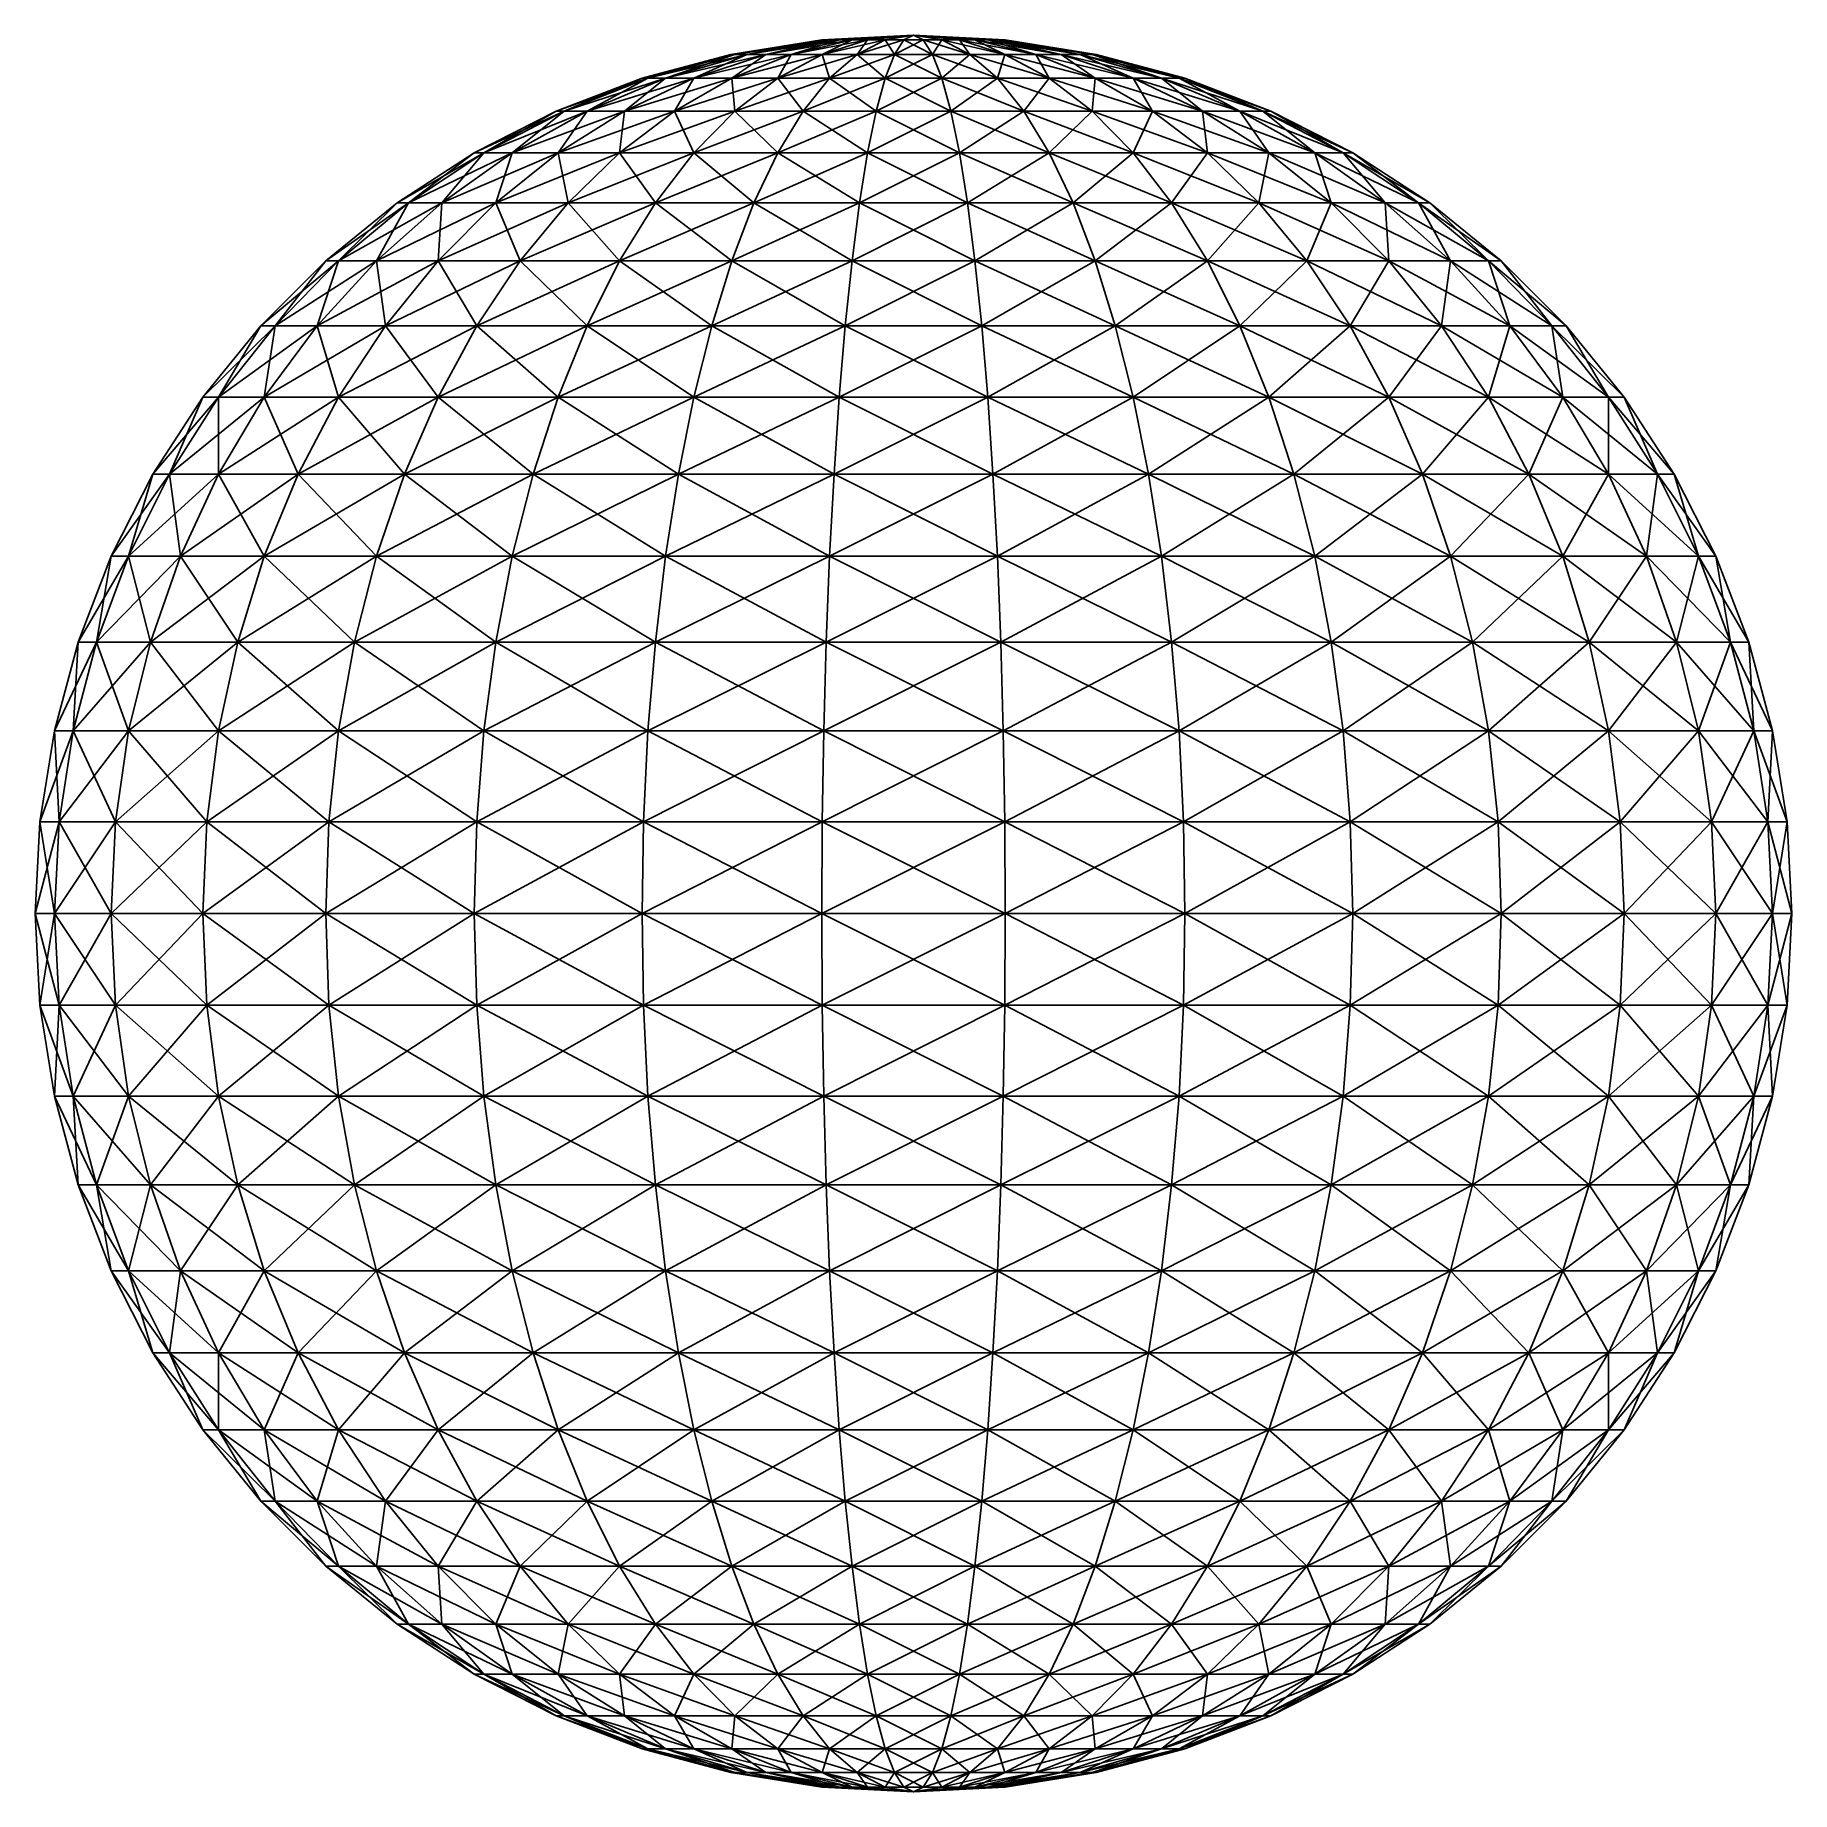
# Model space of a CAD drawing. Header units: metres. Extents: x -100 to 100, y -100 to 100.
import ezdxf

# ---------------------------------------------------------------- set-up
doc = ezdxf.new("R2010")
doc.units = ezdxf.units.M

msp = doc.modelspace()

# ---------------------------------------------------------------- linework, layer by layer
for p, q in [((-10.45, 99.45, -692.82), (-20.79, 97.81, -692.82)), ((-10.22, 99.45, -694.99), (-20.79, 97.81, -692.82)), ((-10.22, 99.45, -690.65), (-20.34, 97.81, -688.5)), ((-10.45, 99.45, -692.82), (-20.34, 97.81, -688.5)), ((-10.22, 99.45, -694.99), (-20.34, 97.81, -697.14)), ((-9.55, 99.45, -697.07), (-20.34, 97.81, -697.14)), ((-9.55, 99.45, -688.57), (-18.99, 97.81, -684.36)), ((-10.22, 99.45, -690.65), (-18.99, 97.81, -684.36)), ((-9.55, 99.45, -697.07), (-18.99, 97.81, -701.28)), ((-8.46, 99.45, -698.96), (-18.99, 97.81, -701.28)), ((-8.46, 99.45, -686.68), (-16.82, 97.81, -680.6)), ((-9.55, 99.45, -688.57), (-16.82, 97.81, -680.6)), ((-8.46, 99.45, -698.96), (-16.82, 97.81, -705.04)), ((-6.99, 99.45, -700.59), (-16.82, 97.81, -705.04)), ((-6.99, 99.45, -685.05), (-13.91, 97.81, -677.37)), ((-8.46, 99.45, -686.68), (-13.91, 97.81, -677.37)), ((-6.99, 99.45, -700.59), (-13.91, 97.81, -708.27)), ((-5.23, 99.45, -701.87), (-13.91, 97.81, -708.27)), ((0, 100, -692.82), (-10.45, 99.45, -692.82)), ((-10.22, 99.45, -690.65), (-10.45, 99.45, -692.82)), ((-10.45, 99.45, -692.82), (-10.22, 99.45, -694.99)), ((-5.23, 99.45, -683.77), (-10.4, 97.81, -674.81)), ((-6.99, 99.45, -685.05), (-10.4, 97.81, -674.81)), ((-5.23, 99.45, -701.87), (-10.4, 97.81, -710.83)), ((-3.23, 99.45, -702.76), (-10.4, 97.81, -710.83)), ((0, 100, -692.82), (-10.22, 99.45, -690.65)), ((0, 100, -692.82), (-10.22, 99.45, -694.99)), ((-9.55, 99.45, -688.57), (-10.22, 99.45, -690.65)), ((-10.22, 99.45, -694.99), (-9.55, 99.45, -697.07)), ((0, 100, -692.82), (-9.55, 99.45, -688.57)), ((0, 100, -692.82), (-9.55, 99.45, -697.07)), ((-8.46, 99.45, -686.68), (-9.55, 99.45, -688.57)), ((-9.55, 99.45, -697.07), (-8.46, 99.45, -698.96)), ((0, 100, -692.82), (-8.46, 99.45, -686.68)), ((0, 100, -692.82), (-8.46, 99.45, -698.96)), ((-6.99, 99.45, -685.05), (-8.46, 99.45, -686.68)), ((-8.46, 99.45, -698.96), (-6.99, 99.45, -700.59)), ((0, 100, -692.82), (-6.99, 99.45, -685.05)), ((0, 100, -692.82), (-6.99, 99.45, -700.59)), ((-5.23, 99.45, -683.77), (-6.99, 99.45, -685.05)), ((-6.99, 99.45, -700.59), (-5.23, 99.45, -701.87)), ((-3.23, 99.45, -682.88), (-6.42, 97.81, -673.05)), ((-5.23, 99.45, -683.77), (-6.42, 97.81, -673.05)), ((-3.23, 99.45, -702.76), (-6.42, 97.81, -712.59)), ((-1.09, 99.45, -703.22), (-6.42, 97.81, -712.59)), ((0, 100, -692.82), (-5.23, 99.45, -683.77)), ((0, 100, -692.82), (-5.23, 99.45, -701.87)), ((-3.23, 99.45, -682.88), (-5.23, 99.45, -683.77)), ((-5.23, 99.45, -701.87), (-3.23, 99.45, -702.76)), ((0, 100, -692.82), (-3.23, 99.45, -682.88)), ((0, 100, -692.82), (-3.23, 99.45, -702.76)), ((-1.09, 99.45, -682.42), (-3.23, 99.45, -682.88)), ((-3.23, 99.45, -702.76), (-1.09, 99.45, -703.22)), ((-3.23, 99.45, -682.88), (-2.17, 97.81, -672.14)), ((-1.09, 99.45, -682.42), (-2.17, 97.81, -672.14)), ((-1.09, 99.45, -703.22), (-2.17, 97.81, -713.5)), ((1.09, 99.45, -703.22), (-2.17, 97.81, -713.5)), ((0, 100, -692.82), (-1.09, 99.45, -682.42)), ((0, 100, -692.82), (-1.09, 99.45, -703.22)), ((1.09, 99.45, -682.42), (-1.09, 99.45, -682.42)), ((-1.09, 99.45, -703.22), (1.09, 99.45, -703.22)), ((-1.09, 99.45, -682.42), (2.17, 97.81, -672.14)), ((0, 100, -692.82), (10.45, 99.45, -692.82)), ((0, 100, -692.82), (10.22, 99.45, -690.65)), ((0, 100, -692.82), (9.55, 99.45, -688.57)), ((0, 100, -692.82), (8.46, 99.45, -686.68)), ((0, 100, -692.82), (6.99, 99.45, -685.05)), ((0, 100, -692.82), (5.23, 99.45, -683.77)), ((0, 100, -692.82), (3.23, 99.45, -682.88)), ((0, 100, -692.82), (1.09, 99.45, -682.42)), ((0, 100, -692.82), (1.09, 99.45, -703.22)), ((0, 100, -692.82), (3.23, 99.45, -702.76)), ((0, 100, -692.82), (5.23, 99.45, -701.87)), ((0, 100, -692.82), (6.99, 99.45, -700.59)), ((0, 100, -692.82), (8.46, 99.45, -698.96)), ((0, 100, -692.82), (9.55, 99.45, -697.07)), ((0, 100, -692.82), (10.22, 99.45, -694.99)), ((3.23, 99.45, -682.88), (1.09, 99.45, -682.42)), ((1.09, 99.45, -703.22), (3.23, 99.45, -702.76)), ((1.09, 99.45, -682.42), (6.42, 97.81, -673.05)), ((1.09, 99.45, -682.42), (2.17, 97.81, -672.14)), ((1.09, 99.45, -703.22), (2.17, 97.81, -713.5)), ((3.23, 99.45, -702.76), (2.17, 97.81, -713.5)), ((5.23, 99.45, -683.77), (3.23, 99.45, -682.88)), ((3.23, 99.45, -702.76), (5.23, 99.45, -701.87)), ((3.23, 99.45, -682.88), (10.4, 97.81, -674.81)), ((3.23, 99.45, -682.88), (6.42, 97.81, -673.05)), ((3.23, 99.45, -702.76), (6.42, 97.81, -712.59)), ((6.99, 99.45, -685.05), (5.23, 99.45, -683.77)), ((5.23, 99.45, -701.87), (6.99, 99.45, -700.59)), ((5.23, 99.45, -683.77), (13.91, 97.81, -677.37)), ((5.23, 99.45, -683.77), (10.4, 97.81, -674.81)), ((5.23, 99.45, -701.87), (6.42, 97.81, -712.59)), ((5.23, 99.45, -701.87), (10.4, 97.81, -710.83)), ((8.46, 99.45, -686.68), (6.99, 99.45, -685.05)), ((6.99, 99.45, -700.59), (8.46, 99.45, -698.96)), ((6.99, 99.45, -685.05), (16.82, 97.81, -680.6)), ((6.99, 99.45, -685.05), (13.91, 97.81, -677.37)), ((6.99, 99.45, -700.59), (10.4, 97.81, -710.83)), ((6.99, 99.45, -700.59), (13.91, 97.81, -708.27)), ((9.55, 99.45, -688.57), (8.46, 99.45, -686.68)), ((8.46, 99.45, -698.96), (9.55, 99.45, -697.07)), ((8.46, 99.45, -686.68), (18.99, 97.81, -684.36)), ((8.46, 99.45, -686.68), (16.82, 97.81, -680.6)), ((8.46, 99.45, -698.96), (13.91, 97.81, -708.27)), ((8.46, 99.45, -698.96), (16.82, 97.81, -705.04)), ((10.22, 99.45, -690.65), (9.55, 99.45, -688.57)), ((9.55, 99.45, -697.07), (10.22, 99.45, -694.99)), ((9.55, 99.45, -688.57), (20.34, 97.81, -688.5)), ((9.55, 99.45, -688.57), (18.99, 97.81, -684.36)), ((9.55, 99.45, -697.07), (16.82, 97.81, -705.04)), ((9.55, 99.45, -697.07), (18.99, 97.81, -701.28)), ((10.45, 99.45, -692.82), (10.22, 99.45, -690.65)), ((10.22, 99.45, -694.99), (10.45, 99.45, -692.82)), ((10.22, 99.45, -690.65), (20.79, 97.81, -692.82)), ((10.22, 99.45, -690.65), (20.34, 97.81, -688.5)), ((10.22, 99.45, -694.99), (18.99, 97.81, -701.28)), ((10.22, 99.45, -694.99), (20.34, 97.81, -697.14)), ((10.45, 99.45, -692.82), (20.79, 97.81, -692.82)), ((10.45, 99.45, -692.82), (20.34, 97.81, -697.14)), ((-20.79, 97.81, -692.82), (-30.9, 95.11, -692.82)), ((-20.34, 97.81, -697.14), (-30.9, 95.11, -692.82)), ((-20.34, 97.81, -688.5), (-30.23, 95.11, -686.4)), ((-20.79, 97.81, -692.82), (-30.23, 95.11, -686.4)), ((-20.34, 97.81, -697.14), (-30.23, 95.11, -699.25)), ((-18.99, 97.81, -701.28), (-30.23, 95.11, -699.25)), ((-18.99, 97.81, -684.36), (-28.23, 95.11, -680.25)), ((-20.34, 97.81, -688.5), (-28.23, 95.11, -680.25)), ((-18.99, 97.81, -701.28), (-28.23, 95.11, -705.39)), ((-16.82, 97.81, -705.04), (-28.23, 95.11, -705.39)), ((-16.82, 97.81, -680.6), (-25, 95.11, -674.66)), ((-18.99, 97.81, -684.36), (-25, 95.11, -674.66)), ((-16.82, 97.81, -705.04), (-25, 95.11, -710.98)), ((-13.91, 97.81, -708.27), (-25, 95.11, -710.98)), ((-20.34, 97.81, -688.5), (-20.79, 97.81, -692.82)), ((-20.79, 97.81, -692.82), (-20.34, 97.81, -697.14)), ((-13.91, 97.81, -677.37), (-20.68, 95.11, -669.86)), ((-16.82, 97.81, -680.6), (-20.68, 95.11, -669.86)), ((-13.91, 97.81, -708.27), (-20.68, 95.11, -715.78)), ((-10.4, 97.81, -710.83), (-20.68, 95.11, -715.78)), ((-18.99, 97.81, -684.36), (-20.34, 97.81, -688.5)), ((-20.34, 97.81, -697.14), (-18.99, 97.81, -701.28)), ((-16.82, 97.81, -680.6), (-18.99, 97.81, -684.36)), ((-18.99, 97.81, -701.28), (-16.82, 97.81, -705.04)), ((-13.91, 97.81, -677.37), (-16.82, 97.81, -680.6)), ((-16.82, 97.81, -705.04), (-13.91, 97.81, -708.27)), ((-10.4, 97.81, -674.81), (-15.45, 95.11, -666.06)), ((-13.91, 97.81, -677.37), (-15.45, 95.11, -666.06)), ((-10.4, 97.81, -710.83), (-15.45, 95.11, -719.58)), ((-6.42, 97.81, -712.59), (-15.45, 95.11, -719.58)), ((-10.4, 97.81, -674.81), (-13.91, 97.81, -677.37)), ((-13.91, 97.81, -708.27), (-10.4, 97.81, -710.83)), ((-6.42, 97.81, -673.05), (-10.4, 97.81, -674.81)), ((-10.4, 97.81, -710.83), (-6.42, 97.81, -712.59)), ((-10.4, 97.81, -674.81), (-9.55, 95.11, -663.43)), ((-6.42, 97.81, -673.05), (-9.55, 95.11, -663.43)), ((-6.42, 97.81, -712.59), (-9.55, 95.11, -722.21)), ((-2.17, 97.81, -713.5), (-9.55, 95.11, -722.21)), ((-2.17, 97.81, -672.14), (-6.42, 97.81, -673.05)), ((-6.42, 97.81, -712.59), (-2.17, 97.81, -713.5)), ((-6.42, 97.81, -673.05), (-3.23, 95.11, -662.09)), ((-2.17, 97.81, -672.14), (-3.23, 95.11, -662.09)), ((-2.17, 97.81, -713.5), (-3.23, 95.11, -723.55)), ((2.17, 97.81, -713.5), (-3.23, 95.11, -723.55)), ((2.17, 97.81, -672.14), (-2.17, 97.81, -672.14)), ((-2.17, 97.81, -713.5), (2.17, 97.81, -713.5)), ((-2.17, 97.81, -672.14), (3.23, 95.11, -662.09)), ((6.42, 97.81, -673.05), (2.17, 97.81, -672.14)), ((2.17, 97.81, -713.5), (6.42, 97.81, -712.59)), ((2.17, 97.81, -672.14), (9.55, 95.11, -663.43)), ((2.17, 97.81, -672.14), (3.23, 95.11, -662.09)), ((2.17, 97.81, -713.5), (3.23, 95.11, -723.55)), ((6.42, 97.81, -712.59), (3.23, 95.11, -723.55)), ((10.4, 97.81, -674.81), (6.42, 97.81, -673.05)), ((6.42, 97.81, -712.59), (10.4, 97.81, -710.83)), ((6.42, 97.81, -673.05), (15.45, 95.11, -666.06)), ((6.42, 97.81, -673.05), (9.55, 95.11, -663.43)), ((6.42, 97.81, -712.59), (9.55, 95.11, -722.21)), ((10.4, 97.81, -710.83), (9.55, 95.11, -722.21)), ((13.91, 97.81, -677.37), (10.4, 97.81, -674.81)), ((10.4, 97.81, -710.83), (13.91, 97.81, -708.27)), ((10.4, 97.81, -674.81), (20.68, 95.11, -669.86)), ((10.4, 97.81, -674.81), (15.45, 95.11, -666.06)), ((10.4, 97.81, -710.83), (15.45, 95.11, -719.58)), ((16.82, 97.81, -680.6), (13.91, 97.81, -677.37)), ((13.91, 97.81, -708.27), (16.82, 97.81, -705.04)), ((13.91, 97.81, -677.37), (25, 95.11, -674.66)), ((13.91, 97.81, -677.37), (20.68, 95.11, -669.86)), ((13.91, 97.81, -708.27), (15.45, 95.11, -719.58)), ((13.91, 97.81, -708.27), (20.68, 95.11, -715.78)), ((18.99, 97.81, -684.36), (16.82, 97.81, -680.6)), ((16.82, 97.81, -705.04), (18.99, 97.81, -701.28)), ((16.82, 97.81, -680.6), (28.23, 95.11, -680.25)), ((16.82, 97.81, -680.6), (25, 95.11, -674.66)), ((16.82, 97.81, -705.04), (20.68, 95.11, -715.78)), ((16.82, 97.81, -705.04), (25, 95.11, -710.98)), ((20.34, 97.81, -688.5), (18.99, 97.81, -684.36)), ((18.99, 97.81, -701.28), (20.34, 97.81, -697.14)), ((18.99, 97.81, -684.36), (30.23, 95.11, -686.4)), ((18.99, 97.81, -684.36), (28.23, 95.11, -680.25)), ((18.99, 97.81, -701.28), (25, 95.11, -710.98)), ((18.99, 97.81, -701.28), (28.23, 95.11, -705.39)), ((20.79, 97.81, -692.82), (20.34, 97.81, -688.5)), ((20.34, 97.81, -697.14), (20.79, 97.81, -692.82)), ((20.79, 97.81, -692.82), (20.34, 97.81, -697.14)), ((20.34, 97.81, -697.14), (20.79, 97.81, -692.82)), ((20.34, 97.81, -688.5), (30.9, 95.11, -692.82)), ((20.34, 97.81, -688.5), (30.23, 95.11, -686.4)), ((20.34, 97.81, -697.14), (28.23, 95.11, -705.39)), ((20.34, 97.81, -697.14), (30.23, 95.11, -699.25)), ((20.79, 97.81, -692.82), (30.9, 95.11, -692.82)), ((20.79, 97.81, -692.82), (30.23, 95.11, -699.25)), ((-30.9, 95.11, -692.82), (-40.67, 91.35, -692.82)), ((-30.23, 95.11, -699.25), (-40.67, 91.35, -692.82)), ((-30.23, 95.11, -686.4), (-39.78, 91.35, -684.36)), ((-30.9, 95.11, -692.82), (-39.78, 91.35, -684.36)), ((-30.23, 95.11, -699.25), (-39.78, 91.35, -701.28)), ((-28.23, 95.11, -705.39), (-39.78, 91.35, -701.28)), ((-28.23, 95.11, -680.25), (-37.16, 91.35, -676.28)), ((-30.23, 95.11, -686.4), (-37.16, 91.35, -676.28)), ((-28.23, 95.11, -705.39), (-37.16, 91.35, -709.36)), ((-25, 95.11, -710.98), (-37.16, 91.35, -709.36)), ((-25, 95.11, -674.66), (-32.91, 91.35, -668.91)), ((-28.23, 95.11, -680.25), (-32.91, 91.35, -668.91)), ((-25, 95.11, -710.98), (-32.91, 91.35, -716.73)), ((-20.68, 95.11, -715.78), (-32.91, 91.35, -716.73)), ((-30.23, 95.11, -686.4), (-30.9, 95.11, -692.82)), ((-30.9, 95.11, -692.82), (-30.23, 95.11, -699.25)), ((-28.23, 95.11, -680.25), (-30.23, 95.11, -686.4)), ((-30.23, 95.11, -699.25), (-28.23, 95.11, -705.39)), ((-25, 95.11, -674.66), (-28.23, 95.11, -680.25)), ((-28.23, 95.11, -705.39), (-25, 95.11, -710.98)), ((-20.68, 95.11, -669.86), (-27.22, 91.35, -662.59)), ((-25, 95.11, -674.66), (-27.22, 91.35, -662.59)), ((-20.68, 95.11, -715.78), (-27.22, 91.35, -723.05)), ((-15.45, 95.11, -719.58), (-27.22, 91.35, -723.05)), ((-20.68, 95.11, -669.86), (-25, 95.11, -674.66)), ((-25, 95.11, -710.98), (-20.68, 95.11, -715.78)), ((-15.45, 95.11, -666.06), (-20.68, 95.11, -669.86)), ((-20.68, 95.11, -715.78), (-15.45, 95.11, -719.58)), ((-20.68, 95.11, -669.86), (-20.34, 91.35, -657.6)), ((-15.45, 95.11, -666.06), (-20.34, 91.35, -657.6)), ((-15.45, 95.11, -719.58), (-20.34, 91.35, -728.04)), ((-9.55, 95.11, -722.21), (-20.34, 91.35, -728.04)), ((-9.55, 95.11, -663.43), (-15.45, 95.11, -666.06)), ((-15.45, 95.11, -719.58), (-9.55, 95.11, -722.21)), ((-15.45, 95.11, -666.06), (-12.57, 91.35, -654.14)), ((-9.55, 95.11, -663.43), (-12.57, 91.35, -654.14)), ((-9.55, 95.11, -722.21), (-12.57, 91.35, -731.5)), ((-3.23, 95.11, -723.55), (-12.57, 91.35, -731.5)), ((-3.23, 95.11, -662.09), (-9.55, 95.11, -663.43)), ((-9.55, 95.11, -722.21), (-3.23, 95.11, -723.55)), ((-9.55, 95.11, -663.43), (-4.25, 91.35, -652.37)), ((-3.23, 95.11, -662.09), (-4.25, 91.35, -652.37)), ((-3.23, 95.11, -723.55), (-4.25, 91.35, -733.27)), ((3.23, 95.11, -723.55), (-4.25, 91.35, -733.27)), ((3.23, 95.11, -662.09), (-3.23, 95.11, -662.09)), ((-3.23, 95.11, -723.55), (3.23, 95.11, -723.55)), ((-3.23, 95.11, -662.09), (4.25, 91.35, -652.37)), ((9.55, 95.11, -663.43), (3.23, 95.11, -662.09)), ((3.23, 95.11, -723.55), (9.55, 95.11, -722.21)), ((3.23, 95.11, -662.09), (12.57, 91.35, -654.14)), ((3.23, 95.11, -662.09), (4.25, 91.35, -652.37)), ((3.23, 95.11, -723.55), (4.25, 91.35, -733.27)), ((9.55, 95.11, -722.21), (4.25, 91.35, -733.27)), ((15.45, 95.11, -666.06), (9.55, 95.11, -663.43)), ((9.55, 95.11, -722.21), (15.45, 95.11, -719.58)), ((9.55, 95.11, -663.43), (20.34, 91.35, -657.6)), ((9.55, 95.11, -663.43), (12.57, 91.35, -654.14)), ((9.55, 95.11, -722.21), (12.57, 91.35, -731.5)), ((15.45, 95.11, -719.58), (12.57, 91.35, -731.5)), ((20.68, 95.11, -669.86), (15.45, 95.11, -666.06)), ((15.45, 95.11, -719.58), (20.68, 95.11, -715.78)), ((15.45, 95.11, -666.06), (27.22, 91.35, -662.59)), ((15.45, 95.11, -666.06), (20.34, 91.35, -657.6)), ((15.45, 95.11, -719.58), (20.34, 91.35, -728.04)), ((20.68, 95.11, -715.78), (20.34, 91.35, -728.04)), ((25, 95.11, -674.66), (20.68, 95.11, -669.86)), ((20.68, 95.11, -715.78), (25, 95.11, -710.98)), ((20.68, 95.11, -669.86), (32.91, 91.35, -668.91)), ((20.68, 95.11, -669.86), (27.22, 91.35, -662.59)), ((20.68, 95.11, -715.78), (27.22, 91.35, -723.05)), ((28.23, 95.11, -680.25), (25, 95.11, -674.66)), ((25, 95.11, -710.98), (28.23, 95.11, -705.39)), ((25, 95.11, -674.66), (37.16, 91.35, -676.28)), ((25, 95.11, -674.66), (32.91, 91.35, -668.91)), ((25, 95.11, -710.98), (27.22, 91.35, -723.05)), ((25, 95.11, -710.98), (32.91, 91.35, -716.73)), ((30.23, 95.11, -686.4), (28.23, 95.11, -680.25)), ((28.23, 95.11, -705.39), (30.23, 95.11, -699.25)), ((28.23, 95.11, -680.25), (39.78, 91.35, -684.36)), ((28.23, 95.11, -680.25), (37.16, 91.35, -676.28)), ((28.23, 95.11, -705.39), (32.91, 91.35, -716.73)), ((28.23, 95.11, -705.39), (37.16, 91.35, -709.36)), ((30.9, 95.11, -692.82), (30.23, 95.11, -686.4)), ((30.23, 95.11, -699.25), (30.9, 95.11, -692.82)), ((30.9, 95.11, -692.82), (30.23, 95.11, -699.25)), ((30.23, 95.11, -699.25), (30.9, 95.11, -692.82)), ((30.23, 95.11, -686.4), (40.67, 91.35, -692.82)), ((30.23, 95.11, -686.4), (39.78, 91.35, -684.36)), ((30.23, 95.11, -699.25), (37.16, 91.35, -709.36)), ((30.23, 95.11, -699.25), (39.78, 91.35, -701.28)), ((30.9, 95.11, -692.82), (40.67, 91.35, -692.82)), ((30.9, 95.11, -692.82), (39.78, 91.35, -701.28)), ((-40.67, 91.35, -692.82), (-50, 86.6, -692.82)), ((-39.78, 91.35, -701.28), (-50, 86.6, -692.82)), ((-39.78, 91.35, -684.36), (-48.91, 86.6, -682.42)), ((-40.67, 91.35, -692.82), (-48.91, 86.6, -682.42)), ((-39.78, 91.35, -701.28), (-48.91, 86.6, -703.22)), ((-37.16, 91.35, -709.36), (-48.91, 86.6, -703.22)), ((-37.16, 91.35, -676.28), (-45.68, 86.6, -672.48)), ((-39.78, 91.35, -684.36), (-45.68, 86.6, -672.48)), ((-37.16, 91.35, -709.36), (-45.68, 86.6, -713.16)), ((-32.91, 91.35, -716.73), (-45.68, 86.6, -713.16)), ((-39.78, 91.35, -684.36), (-40.67, 91.35, -692.82)), ((-40.67, 91.35, -692.82), (-39.78, 91.35, -701.28)), ((-32.91, 91.35, -668.91), (-40.45, 86.6, -663.43)), ((-37.16, 91.35, -676.28), (-40.45, 86.6, -663.43)), ((-32.91, 91.35, -716.73), (-40.45, 86.6, -722.21)), ((-27.22, 91.35, -723.05), (-40.45, 86.6, -722.21)), ((-37.16, 91.35, -676.28), (-39.78, 91.35, -684.36)), ((-39.78, 91.35, -701.28), (-37.16, 91.35, -709.36)), ((-32.91, 91.35, -668.91), (-37.16, 91.35, -676.28)), ((-37.16, 91.35, -709.36), (-32.91, 91.35, -716.73)), ((-27.22, 91.35, -662.59), (-33.46, 86.6, -655.66)), ((-32.91, 91.35, -668.91), (-33.46, 86.6, -655.66)), ((-27.22, 91.35, -723.05), (-33.46, 86.6, -729.98)), ((-20.34, 91.35, -728.04), (-33.46, 86.6, -729.98)), ((-27.22, 91.35, -662.59), (-32.91, 91.35, -668.91)), ((-32.91, 91.35, -716.73), (-27.22, 91.35, -723.05)), ((-20.34, 91.35, -657.6), (-27.22, 91.35, -662.59)), ((-27.22, 91.35, -723.05), (-20.34, 91.35, -728.04)), ((-27.22, 91.35, -662.59), (-25, 86.6, -649.52)), ((-20.34, 91.35, -657.6), (-25, 86.6, -649.52)), ((-20.34, 91.35, -728.04), (-25, 86.6, -736.12)), ((-12.57, 91.35, -731.5), (-25, 86.6, -736.12)), ((-12.57, 91.35, -654.14), (-20.34, 91.35, -657.6)), ((-20.34, 91.35, -728.04), (-12.57, 91.35, -731.5)), ((-20.34, 91.35, -657.6), (-15.45, 86.6, -645.27)), ((-12.57, 91.35, -654.14), (-15.45, 86.6, -645.27)), ((-12.57, 91.35, -731.5), (-15.45, 86.6, -740.37)), ((-4.25, 91.35, -733.27), (-15.45, 86.6, -740.37)), ((-4.25, 91.35, -652.37), (-12.57, 91.35, -654.14)), ((-12.57, 91.35, -731.5), (-4.25, 91.35, -733.27)), ((-12.57, 91.35, -654.14), (-5.23, 86.6, -643.09)), ((-4.25, 91.35, -652.37), (-5.23, 86.6, -643.09)), ((-4.25, 91.35, -733.27), (-5.23, 86.6, -742.55)), ((4.25, 91.35, -733.27), (-5.23, 86.6, -742.55)), ((4.25, 91.35, -652.37), (-4.25, 91.35, -652.37)), ((-4.25, 91.35, -733.27), (4.25, 91.35, -733.27)), ((-4.25, 91.35, -652.37), (5.23, 86.6, -643.09)), ((12.57, 91.35, -654.14), (4.25, 91.35, -652.37)), ((4.25, 91.35, -733.27), (12.57, 91.35, -731.5)), ((4.25, 91.35, -652.37), (15.45, 86.6, -645.27)), ((4.25, 91.35, -652.37), (5.23, 86.6, -643.09)), ((4.25, 91.35, -733.27), (5.23, 86.6, -742.55)), ((12.57, 91.35, -731.5), (5.23, 86.6, -742.55)), ((20.34, 91.35, -657.6), (12.57, 91.35, -654.14)), ((12.57, 91.35, -731.5), (20.34, 91.35, -728.04)), ((12.57, 91.35, -654.14), (25, 86.6, -649.52)), ((12.57, 91.35, -654.14), (15.45, 86.6, -645.27)), ((12.57, 91.35, -731.5), (15.45, 86.6, -740.37)), ((20.34, 91.35, -728.04), (15.45, 86.6, -740.37)), ((27.22, 91.35, -662.59), (20.34, 91.35, -657.6)), ((20.34, 91.35, -728.04), (27.22, 91.35, -723.05)), ((20.34, 91.35, -657.6), (33.46, 86.6, -655.66)), ((20.34, 91.35, -657.6), (25, 86.6, -649.52)), ((20.34, 91.35, -728.04), (25, 86.6, -736.12)), ((27.22, 91.35, -723.05), (25, 86.6, -736.12)), ((32.91, 91.35, -668.91), (27.22, 91.35, -662.59)), ((27.22, 91.35, -723.05), (32.91, 91.35, -716.73)), ((27.22, 91.35, -662.59), (40.45, 86.6, -663.43)), ((27.22, 91.35, -662.59), (33.46, 86.6, -655.66)), ((27.22, 91.35, -723.05), (33.46, 86.6, -729.98)), ((37.16, 91.35, -676.28), (32.91, 91.35, -668.91)), ((32.91, 91.35, -716.73), (37.16, 91.35, -709.36)), ((32.91, 91.35, -668.91), (45.68, 86.6, -672.48)), ((32.91, 91.35, -668.91), (40.45, 86.6, -663.43)), ((32.91, 91.35, -716.73), (33.46, 86.6, -729.98)), ((32.91, 91.35, -716.73), (40.45, 86.6, -722.21)), ((39.78, 91.35, -684.36), (37.16, 91.35, -676.28)), ((37.16, 91.35, -709.36), (39.78, 91.35, -701.28)), ((37.16, 91.35, -676.28), (48.91, 86.6, -682.42)), ((37.16, 91.35, -676.28), (45.68, 86.6, -672.48)), ((37.16, 91.35, -709.36), (40.45, 86.6, -722.21)), ((37.16, 91.35, -709.36), (45.68, 86.6, -713.16)), ((40.67, 91.35, -692.82), (39.78, 91.35, -684.36)), ((39.78, 91.35, -701.28), (40.67, 91.35, -692.82)), ((40.67, 91.35, -692.82), (39.78, 91.35, -701.28)), ((39.78, 91.35, -701.28), (40.67, 91.35, -692.82)), ((39.78, 91.35, -684.36), (50, 86.6, -692.82)), ((39.78, 91.35, -684.36), (48.91, 86.6, -682.42)), ((39.78, 91.35, -701.28), (45.68, 86.6, -713.16)), ((39.78, 91.35, -701.28), (48.91, 86.6, -703.22)), ((40.67, 91.35, -692.82), (50, 86.6, -692.82)), ((40.67, 91.35, -692.82), (48.91, 86.6, -703.22)), ((-50, 86.6, -692.82), (-58.78, 80.9, -692.82)), ((-48.91, 86.6, -703.22), (-58.78, 80.9, -692.82)), ((-48.91, 86.6, -682.42), (-57.49, 80.9, -680.6)), ((-50, 86.6, -692.82), (-57.49, 80.9, -680.6)), ((-48.91, 86.6, -703.22), (-57.49, 80.9, -705.04)), ((-45.68, 86.6, -713.16), (-57.49, 80.9, -705.04)), ((-45.68, 86.6, -672.48), (-53.7, 80.9, -668.91)), ((-48.91, 86.6, -682.42), (-53.7, 80.9, -668.91)), ((-45.68, 86.6, -713.16), (-53.7, 80.9, -716.73)), ((-40.45, 86.6, -722.21), (-53.7, 80.9, -716.73)), ((-48.91, 86.6, -682.42), (-50, 86.6, -692.82)), ((-50, 86.6, -692.82), (-48.91, 86.6, -703.22)), ((-45.68, 86.6, -672.48), (-48.91, 86.6, -682.42)), ((-48.91, 86.6, -703.22), (-45.68, 86.6, -713.16)), ((-40.45, 86.6, -663.43), (-47.55, 80.9, -658.27)), ((-45.68, 86.6, -672.48), (-47.55, 80.9, -658.27)), ((-40.45, 86.6, -722.21), (-47.55, 80.9, -727.37)), ((-33.46, 86.6, -729.98), (-47.55, 80.9, -727.37)), ((-40.45, 86.6, -663.43), (-45.68, 86.6, -672.48)), ((-45.68, 86.6, -713.16), (-40.45, 86.6, -722.21)), ((-33.46, 86.6, -655.66), (-40.45, 86.6, -663.43)), ((-40.45, 86.6, -722.21), (-33.46, 86.6, -729.98)), ((-40.45, 86.6, -663.43), (-39.33, 80.9, -649.14)), ((-33.46, 86.6, -655.66), (-39.33, 80.9, -649.14)), ((-33.46, 86.6, -729.98), (-39.33, 80.9, -736.5)), ((-25, 86.6, -736.12), (-39.33, 80.9, -736.5)), ((-25, 86.6, -649.52), (-33.46, 86.6, -655.66)), ((-33.46, 86.6, -729.98), (-25, 86.6, -736.12)), ((-33.46, 86.6, -655.66), (-29.39, 80.9, -641.92)), ((-25, 86.6, -649.52), (-29.39, 80.9, -641.92)), ((-25, 86.6, -736.12), (-29.39, 80.9, -743.72)), ((-15.45, 86.6, -740.37), (-29.39, 80.9, -743.72)), ((-15.45, 86.6, -645.27), (-25, 86.6, -649.52)), ((-25, 86.6, -736.12), (-15.45, 86.6, -740.37)), ((-25, 86.6, -649.52), (-18.16, 80.9, -636.92)), ((-15.45, 86.6, -645.27), (-18.16, 80.9, -636.92)), ((-15.45, 86.6, -740.37), (-18.16, 80.9, -748.72)), ((-5.23, 86.6, -742.55), (-18.16, 80.9, -748.72)), ((-5.23, 86.6, -643.09), (-15.45, 86.6, -645.27)), ((-15.45, 86.6, -740.37), (-5.23, 86.6, -742.55)), ((-15.45, 86.6, -645.27), (-6.14, 80.9, -634.36)), ((-5.23, 86.6, -643.09), (-6.14, 80.9, -634.36)), ((-5.23, 86.6, -742.55), (-6.14, 80.9, -751.28)), ((5.23, 86.6, -742.55), (-6.14, 80.9, -751.28)), ((5.23, 86.6, -643.09), (-5.23, 86.6, -643.09)), ((-5.23, 86.6, -742.55), (5.23, 86.6, -742.55)), ((-5.23, 86.6, -643.09), (6.14, 80.9, -634.36)), ((15.45, 86.6, -645.27), (5.23, 86.6, -643.09)), ((5.23, 86.6, -742.55), (15.45, 86.6, -740.37)), ((5.23, 86.6, -643.09), (18.16, 80.9, -636.92)), ((5.23, 86.6, -643.09), (6.14, 80.9, -634.36)), ((5.23, 86.6, -742.55), (6.14, 80.9, -751.28)), ((15.45, 86.6, -740.37), (6.14, 80.9, -751.28)), ((25, 86.6, -649.52), (15.45, 86.6, -645.27)), ((15.45, 86.6, -740.37), (25, 86.6, -736.12)), ((15.45, 86.6, -645.27), (29.39, 80.9, -641.92)), ((15.45, 86.6, -645.27), (18.16, 80.9, -636.92)), ((15.45, 86.6, -740.37), (18.16, 80.9, -748.72)), ((25, 86.6, -736.12), (18.16, 80.9, -748.72)), ((33.46, 86.6, -655.66), (25, 86.6, -649.52)), ((25, 86.6, -736.12), (33.46, 86.6, -729.98)), ((25, 86.6, -649.52), (39.33, 80.9, -649.14)), ((25, 86.6, -649.52), (29.39, 80.9, -641.92)), ((25, 86.6, -736.12), (29.39, 80.9, -743.72)), ((33.46, 86.6, -729.98), (29.39, 80.9, -743.72)), ((40.45, 86.6, -663.43), (33.46, 86.6, -655.66)), ((33.46, 86.6, -729.98), (40.45, 86.6, -722.21)), ((33.46, 86.6, -655.66), (47.55, 80.9, -658.27)), ((33.46, 86.6, -655.66), (39.33, 80.9, -649.14)), ((33.46, 86.6, -729.98), (39.33, 80.9, -736.5)), ((40.45, 86.6, -722.21), (39.33, 80.9, -736.5)), ((45.68, 86.6, -672.48), (40.45, 86.6, -663.43)), ((40.45, 86.6, -722.21), (45.68, 86.6, -713.16)), ((40.45, 86.6, -663.43), (53.7, 80.9, -668.91)), ((40.45, 86.6, -663.43), (47.55, 80.9, -658.27)), ((40.45, 86.6, -722.21), (47.55, 80.9, -727.37)), ((48.91, 86.6, -682.42), (45.68, 86.6, -672.48)), ((45.68, 86.6, -713.16), (48.91, 86.6, -703.22)), ((45.68, 86.6, -672.48), (57.49, 80.9, -680.6)), ((45.68, 86.6, -672.48), (53.7, 80.9, -668.91)), ((45.68, 86.6, -713.16), (47.55, 80.9, -727.37)), ((45.68, 86.6, -713.16), (53.7, 80.9, -716.73)), ((50, 86.6, -692.82), (48.91, 86.6, -682.42)), ((48.91, 86.6, -703.22), (50, 86.6, -692.82)), ((50, 86.6, -692.82), (48.91, 86.6, -703.22)), ((48.91, 86.6, -703.22), (50, 86.6, -692.82)), ((48.91, 86.6, -682.42), (58.78, 80.9, -692.82)), ((48.91, 86.6, -682.42), (57.49, 80.9, -680.6)), ((48.91, 86.6, -703.22), (53.7, 80.9, -716.73)), ((48.91, 86.6, -703.22), (57.49, 80.9, -705.04)), ((50, 86.6, -692.82), (58.78, 80.9, -692.82)), ((50, 86.6, -692.82), (57.49, 80.9, -705.04)), ((-58.78, 80.9, -692.82), (-66.91, 74.31, -692.82)), ((-57.49, 80.9, -705.04), (-66.91, 74.31, -692.82)), ((-57.49, 80.9, -680.6), (-65.45, 74.31, -678.91)), ((-58.78, 80.9, -692.82), (-65.45, 74.31, -678.91)), ((-57.49, 80.9, -705.04), (-65.45, 74.31, -706.73)), ((-53.7, 80.9, -716.73), (-65.45, 74.31, -706.73)), ((-53.7, 80.9, -668.91), (-61.13, 74.31, -665.6)), ((-57.49, 80.9, -680.6), (-61.13, 74.31, -665.6)), ((-53.7, 80.9, -716.73), (-61.13, 74.31, -720.04)), ((-47.55, 80.9, -727.37), (-61.13, 74.31, -720.04)), ((-57.49, 80.9, -680.6), (-58.78, 80.9, -692.82)), ((-58.78, 80.9, -692.82), (-57.49, 80.9, -705.04)), ((-53.7, 80.9, -668.91), (-57.49, 80.9, -680.6)), ((-57.49, 80.9, -705.04), (-53.7, 80.9, -716.73)), ((-47.55, 80.9, -658.27), (-54.13, 74.31, -653.49)), ((-53.7, 80.9, -668.91), (-54.13, 74.31, -653.49)), ((-47.55, 80.9, -727.37), (-54.13, 74.31, -732.15)), ((-39.33, 80.9, -736.5), (-54.13, 74.31, -732.15)), ((-47.55, 80.9, -658.27), (-53.7, 80.9, -668.91)), ((-53.7, 80.9, -716.73), (-47.55, 80.9, -727.37)), ((-39.33, 80.9, -649.14), (-47.55, 80.9, -658.27)), ((-47.55, 80.9, -727.37), (-39.33, 80.9, -736.5)), ((-47.55, 80.9, -658.27), (-44.77, 74.31, -643.09)), ((-39.33, 80.9, -649.14), (-44.77, 74.31, -643.09)), ((-39.33, 80.9, -736.5), (-44.77, 74.31, -742.55)), ((-29.39, 80.9, -743.72), (-44.77, 74.31, -742.55)), ((-29.39, 80.9, -641.92), (-39.33, 80.9, -649.14)), ((-39.33, 80.9, -736.5), (-29.39, 80.9, -743.72)), ((-39.33, 80.9, -649.14), (-33.46, 74.31, -634.87)), ((-29.39, 80.9, -641.92), (-33.46, 74.31, -634.87)), ((-29.39, 80.9, -743.72), (-33.46, 74.31, -750.77)), ((-18.16, 80.9, -748.72), (-33.46, 74.31, -750.77)), ((-18.16, 80.9, -636.92), (-29.39, 80.9, -641.92)), ((-29.39, 80.9, -743.72), (-18.16, 80.9, -748.72)), ((-29.39, 80.9, -641.92), (-20.68, 74.31, -629.18)), ((-18.16, 80.9, -636.92), (-20.68, 74.31, -629.18)), ((-18.16, 80.9, -748.72), (-20.68, 74.31, -756.46)), ((-6.14, 80.9, -751.28), (-20.68, 74.31, -756.46)), ((-6.14, 80.9, -634.36), (-18.16, 80.9, -636.92)), ((-18.16, 80.9, -748.72), (-6.14, 80.9, -751.28)), ((-18.16, 80.9, -636.92), (-6.99, 74.31, -626.27)), ((-6.14, 80.9, -634.36), (-6.99, 74.31, -626.27)), ((-6.14, 80.9, -751.28), (-6.99, 74.31, -759.37)), ((6.14, 80.9, -751.28), (-6.99, 74.31, -759.37)), ((6.14, 80.9, -634.36), (-6.14, 80.9, -634.36)), ((-6.14, 80.9, -751.28), (6.14, 80.9, -751.28)), ((-6.14, 80.9, -634.36), (6.99, 74.31, -626.27)), ((18.16, 80.9, -636.92), (6.14, 80.9, -634.36)), ((6.14, 80.9, -751.28), (18.16, 80.9, -748.72)), ((6.14, 80.9, -634.36), (20.68, 74.31, -629.18)), ((6.14, 80.9, -634.36), (6.99, 74.31, -626.27)), ((6.14, 80.9, -751.28), (6.99, 74.31, -759.37)), ((18.16, 80.9, -748.72), (6.99, 74.31, -759.37)), ((29.39, 80.9, -641.92), (18.16, 80.9, -636.92)), ((18.16, 80.9, -748.72), (29.39, 80.9, -743.72)), ((18.16, 80.9, -636.92), (33.46, 74.31, -634.87)), ((18.16, 80.9, -636.92), (20.68, 74.31, -629.18)), ((18.16, 80.9, -748.72), (20.68, 74.31, -756.46)), ((29.39, 80.9, -743.72), (20.68, 74.31, -756.46)), ((39.33, 80.9, -649.14), (29.39, 80.9, -641.92)), ((29.39, 80.9, -743.72), (39.33, 80.9, -736.5)), ((29.39, 80.9, -641.92), (44.77, 74.31, -643.09)), ((29.39, 80.9, -641.92), (33.46, 74.31, -634.87)), ((29.39, 80.9, -743.72), (33.46, 74.31, -750.77)), ((39.33, 80.9, -736.5), (33.46, 74.31, -750.77)), ((47.55, 80.9, -658.27), (39.33, 80.9, -649.14)), ((39.33, 80.9, -736.5), (47.55, 80.9, -727.37)), ((39.33, 80.9, -649.14), (54.13, 74.31, -653.49)), ((39.33, 80.9, -649.14), (44.77, 74.31, -643.09)), ((39.33, 80.9, -736.5), (44.77, 74.31, -742.55)), ((47.55, 80.9, -727.37), (44.77, 74.31, -742.55)), ((53.7, 80.9, -668.91), (47.55, 80.9, -658.27)), ((47.55, 80.9, -727.37), (53.7, 80.9, -716.73)), ((47.55, 80.9, -658.27), (61.13, 74.31, -665.6)), ((47.55, 80.9, -658.27), (54.13, 74.31, -653.49)), ((47.55, 80.9, -727.37), (54.13, 74.31, -732.15)), ((57.49, 80.9, -680.6), (53.7, 80.9, -668.91)), ((53.7, 80.9, -716.73), (57.49, 80.9, -705.04)), ((53.7, 80.9, -668.91), (65.45, 74.31, -678.91)), ((53.7, 80.9, -668.91), (61.13, 74.31, -665.6)), ((53.7, 80.9, -716.73), (54.13, 74.31, -732.15)), ((53.7, 80.9, -716.73), (61.13, 74.31, -720.04)), ((58.78, 80.9, -692.82), (57.49, 80.9, -680.6)), ((57.49, 80.9, -705.04), (58.78, 80.9, -692.82)), ((58.78, 80.9, -692.82), (57.49, 80.9, -705.04)), ((57.49, 80.9, -705.04), (58.78, 80.9, -692.82)), ((57.49, 80.9, -680.6), (66.91, 74.31, -692.82)), ((57.49, 80.9, -680.6), (65.45, 74.31, -678.91)), ((57.49, 80.9, -705.04), (61.13, 74.31, -720.04)), ((57.49, 80.9, -705.04), (65.45, 74.31, -706.73)), ((58.78, 80.9, -692.82), (66.91, 74.31, -692.82)), ((58.78, 80.9, -692.82), (65.45, 74.31, -706.73)), ((-66.91, 74.31, -692.82), (-74.31, 66.91, -692.82)), ((-65.45, 74.31, -706.73), (-74.31, 66.91, -692.82)), ((-65.45, 74.31, -678.91), (-72.69, 66.91, -677.37)), ((-66.91, 74.31, -692.82), (-72.69, 66.91, -677.37)), ((-65.45, 74.31, -706.73), (-72.69, 66.91, -708.27)), ((-61.13, 74.31, -720.04), (-72.69, 66.91, -708.27)), ((-61.13, 74.31, -665.6), (-67.89, 66.91, -662.59)), ((-65.45, 74.31, -678.91), (-67.89, 66.91, -662.59)), ((-61.13, 74.31, -720.04), (-67.89, 66.91, -723.05)), ((-54.13, 74.31, -732.15), (-67.89, 66.91, -723.05)), ((-65.45, 74.31, -678.91), (-66.91, 74.31, -692.82)), ((-66.91, 74.31, -692.82), (-65.45, 74.31, -706.73)), ((-61.13, 74.31, -665.6), (-65.45, 74.31, -678.91)), ((-65.45, 74.31, -706.73), (-61.13, 74.31, -720.04)), ((-54.13, 74.31, -653.49), (-61.13, 74.31, -665.6)), ((-61.13, 74.31, -720.04), (-54.13, 74.31, -732.15)), ((-61.13, 74.31, -665.6), (-60.12, 66.91, -649.14)), ((-54.13, 74.31, -653.49), (-60.12, 66.91, -649.14)), ((-54.13, 74.31, -732.15), (-60.12, 66.91, -736.5)), ((-44.77, 74.31, -742.55), (-60.12, 66.91, -736.5)), ((-44.77, 74.31, -643.09), (-54.13, 74.31, -653.49)), ((-54.13, 74.31, -732.15), (-44.77, 74.31, -742.55)), ((-54.13, 74.31, -653.49), (-49.73, 66.91, -637.59)), ((-44.77, 74.31, -643.09), (-49.73, 66.91, -637.59)), ((-44.77, 74.31, -742.55), (-49.73, 66.91, -748.05)), ((-33.46, 74.31, -750.77), (-49.73, 66.91, -748.05)), ((-33.46, 74.31, -634.87), (-44.77, 74.31, -643.09)), ((-44.77, 74.31, -742.55), (-33.46, 74.31, -750.77)), ((-44.77, 74.31, -643.09), (-37.16, 66.91, -628.46)), ((-33.46, 74.31, -634.87), (-37.16, 66.91, -628.46)), ((-33.46, 74.31, -750.77), (-37.16, 66.91, -757.18)), ((-20.68, 74.31, -756.46), (-37.16, 66.91, -757.18)), ((-20.68, 74.31, -629.18), (-33.46, 74.31, -634.87)), ((-33.46, 74.31, -750.77), (-20.68, 74.31, -756.46)), ((-33.46, 74.31, -634.87), (-22.96, 66.91, -622.14)), ((-20.68, 74.31, -629.18), (-22.96, 66.91, -622.14)), ((-20.68, 74.31, -756.46), (-22.96, 66.91, -763.5)), ((-6.99, 74.31, -759.37), (-22.96, 66.91, -763.5)), ((-6.99, 74.31, -626.27), (-20.68, 74.31, -629.18)), ((-20.68, 74.31, -756.46), (-6.99, 74.31, -759.37)), ((-20.68, 74.31, -629.18), (-7.77, 66.91, -618.91)), ((-6.99, 74.31, -626.27), (-7.77, 66.91, -618.91)), ((-6.99, 74.31, -759.37), (-7.77, 66.91, -766.73)), ((6.99, 74.31, -759.37), (-7.77, 66.91, -766.73)), ((6.99, 74.31, -626.27), (-6.99, 74.31, -626.27)), ((-6.99, 74.31, -759.37), (6.99, 74.31, -759.37)), ((-6.99, 74.31, -626.27), (7.77, 66.91, -618.91)), ((20.68, 74.31, -629.18), (6.99, 74.31, -626.27)), ((6.99, 74.31, -759.37), (20.68, 74.31, -756.46)), ((6.99, 74.31, -626.27), (22.96, 66.91, -622.14)), ((6.99, 74.31, -626.27), (7.77, 66.91, -618.91)), ((6.99, 74.31, -759.37), (7.77, 66.91, -766.73)), ((20.68, 74.31, -756.46), (7.77, 66.91, -766.73)), ((33.46, 74.31, -634.87), (20.68, 74.31, -629.18)), ((20.68, 74.31, -756.46), (33.46, 74.31, -750.77)), ((20.68, 74.31, -629.18), (37.16, 66.91, -628.46)), ((20.68, 74.31, -629.18), (22.96, 66.91, -622.14)), ((20.68, 74.31, -756.46), (22.96, 66.91, -763.5)), ((33.46, 74.31, -750.77), (22.96, 66.91, -763.5)), ((44.77, 74.31, -643.09), (33.46, 74.31, -634.87)), ((33.46, 74.31, -750.77), (44.77, 74.31, -742.55)), ((33.46, 74.31, -634.87), (49.73, 66.91, -637.59)), ((33.46, 74.31, -634.87), (37.16, 66.91, -628.46)), ((33.46, 74.31, -750.77), (37.16, 66.91, -757.18)), ((44.77, 74.31, -742.55), (37.16, 66.91, -757.18)), ((54.13, 74.31, -653.49), (44.77, 74.31, -643.09)), ((44.77, 74.31, -742.55), (54.13, 74.31, -732.15)), ((44.77, 74.31, -643.09), (60.12, 66.91, -649.14)), ((44.77, 74.31, -643.09), (49.73, 66.91, -637.59)), ((44.77, 74.31, -742.55), (49.73, 66.91, -748.05)), ((54.13, 74.31, -732.15), (49.73, 66.91, -748.05)), ((61.13, 74.31, -665.6), (54.13, 74.31, -653.49)), ((54.13, 74.31, -732.15), (61.13, 74.31, -720.04)), ((54.13, 74.31, -653.49), (67.89, 66.91, -662.59)), ((54.13, 74.31, -653.49), (60.12, 66.91, -649.14)), ((54.13, 74.31, -732.15), (60.12, 66.91, -736.5)), ((61.13, 74.31, -720.04), (60.12, 66.91, -736.5)), ((65.45, 74.31, -678.91), (61.13, 74.31, -665.6)), ((61.13, 74.31, -720.04), (65.45, 74.31, -706.73)), ((61.13, 74.31, -665.6), (72.69, 66.91, -677.37)), ((61.13, 74.31, -665.6), (67.89, 66.91, -662.59)), ((61.13, 74.31, -720.04), (67.89, 66.91, -723.05)), ((66.91, 74.31, -692.82), (65.45, 74.31, -678.91)), ((65.45, 74.31, -706.73), (66.91, 74.31, -692.82)), ((66.91, 74.31, -692.82), (65.45, 74.31, -706.73)), ((65.45, 74.31, -706.73), (66.91, 74.31, -692.82)), ((65.45, 74.31, -678.91), (74.31, 66.91, -692.82)), ((65.45, 74.31, -678.91), (72.69, 66.91, -677.37)), ((65.45, 74.31, -706.73), (67.89, 66.91, -723.05)), ((65.45, 74.31, -706.73), (72.69, 66.91, -708.27)), ((66.91, 74.31, -692.82), (74.31, 66.91, -692.82)), ((66.91, 74.31, -692.82), (72.69, 66.91, -708.27)), ((-74.31, 66.91, -692.82), (-80.9, 58.78, -692.82)), ((-72.69, 66.91, -708.27), (-80.9, 58.78, -692.82)), ((-72.69, 66.91, -677.37), (-79.13, 58.78, -676)), ((-74.31, 66.91, -692.82), (-79.13, 58.78, -676)), ((-72.69, 66.91, -708.27), (-79.13, 58.78, -709.64)), ((-67.89, 66.91, -723.05), (-79.13, 58.78, -709.64)), ((-72.69, 66.91, -677.37), (-74.31, 66.91, -692.82)), ((-74.31, 66.91, -692.82), (-72.69, 66.91, -708.27)), ((-67.89, 66.91, -662.59), (-73.91, 58.78, -659.91)), ((-72.69, 66.91, -677.37), (-73.91, 58.78, -659.91)), ((-67.89, 66.91, -723.05), (-73.91, 58.78, -725.73)), ((-60.12, 66.91, -736.5), (-73.91, 58.78, -725.73)), ((-67.89, 66.91, -662.59), (-72.69, 66.91, -677.37)), ((-72.69, 66.91, -708.27), (-67.89, 66.91, -723.05)), ((-60.12, 66.91, -649.14), (-67.89, 66.91, -662.59)), ((-67.89, 66.91, -723.05), (-60.12, 66.91, -736.5)), ((-67.89, 66.91, -662.59), (-65.45, 58.78, -645.27)), ((-60.12, 66.91, -649.14), (-65.45, 58.78, -645.27)), ((-60.12, 66.91, -736.5), (-65.45, 58.78, -740.37)), ((-49.73, 66.91, -748.05), (-65.45, 58.78, -740.37)), ((-49.73, 66.91, -637.59), (-60.12, 66.91, -649.14)), ((-60.12, 66.91, -736.5), (-49.73, 66.91, -748.05)), ((-60.12, 66.91, -649.14), (-54.13, 58.78, -632.7)), ((-49.73, 66.91, -637.59), (-54.13, 58.78, -632.7)), ((-49.73, 66.91, -748.05), (-54.13, 58.78, -752.94)), ((-37.16, 66.91, -757.18), (-54.13, 58.78, -752.94)), ((-37.16, 66.91, -628.46), (-49.73, 66.91, -637.59)), ((-49.73, 66.91, -748.05), (-37.16, 66.91, -757.18)), ((-49.73, 66.91, -637.59), (-40.45, 58.78, -622.76)), ((-37.16, 66.91, -628.46), (-40.45, 58.78, -622.76)), ((-37.16, 66.91, -757.18), (-40.45, 58.78, -762.88)), ((-22.96, 66.91, -763.5), (-40.45, 58.78, -762.88)), ((-22.96, 66.91, -622.14), (-37.16, 66.91, -628.46)), ((-37.16, 66.91, -757.18), (-22.96, 66.91, -763.5)), ((-37.16, 66.91, -628.46), (-25, 58.78, -615.88)), ((-22.96, 66.91, -622.14), (-25, 58.78, -615.88)), ((-22.96, 66.91, -763.5), (-25, 58.78, -769.76)), ((-7.77, 66.91, -766.73), (-25, 58.78, -769.76)), ((-7.77, 66.91, -618.91), (-22.96, 66.91, -622.14)), ((-22.96, 66.91, -763.5), (-7.77, 66.91, -766.73)), ((-22.96, 66.91, -622.14), (-8.46, 58.78, -612.36)), ((-7.77, 66.91, -618.91), (-8.46, 58.78, -612.36)), ((-7.77, 66.91, -766.73), (-8.46, 58.78, -773.28)), ((7.77, 66.91, -766.73), (-8.46, 58.78, -773.28)), ((7.77, 66.91, -618.91), (-7.77, 66.91, -618.91)), ((-7.77, 66.91, -766.73), (7.77, 66.91, -766.73)), ((-7.77, 66.91, -618.91), (8.46, 58.78, -612.36)), ((22.96, 66.91, -622.14), (7.77, 66.91, -618.91)), ((7.77, 66.91, -766.73), (22.96, 66.91, -763.5)), ((7.77, 66.91, -618.91), (25, 58.78, -615.88)), ((7.77, 66.91, -618.91), (8.46, 58.78, -612.36)), ((7.77, 66.91, -766.73), (8.46, 58.78, -773.28)), ((22.96, 66.91, -763.5), (8.46, 58.78, -773.28)), ((37.16, 66.91, -628.46), (22.96, 66.91, -622.14)), ((22.96, 66.91, -763.5), (37.16, 66.91, -757.18)), ((22.96, 66.91, -622.14), (40.45, 58.78, -622.76)), ((22.96, 66.91, -622.14), (25, 58.78, -615.88)), ((22.96, 66.91, -763.5), (25, 58.78, -769.76)), ((37.16, 66.91, -757.18), (25, 58.78, -769.76)), ((49.73, 66.91, -637.59), (37.16, 66.91, -628.46)), ((37.16, 66.91, -757.18), (49.73, 66.91, -748.05)), ((37.16, 66.91, -628.46), (54.13, 58.78, -632.7)), ((37.16, 66.91, -628.46), (40.45, 58.78, -622.76)), ((37.16, 66.91, -757.18), (40.45, 58.78, -762.88)), ((49.73, 66.91, -748.05), (40.45, 58.78, -762.88)), ((60.12, 66.91, -649.14), (49.73, 66.91, -637.59)), ((49.73, 66.91, -748.05), (60.12, 66.91, -736.5)), ((49.73, 66.91, -637.59), (65.45, 58.78, -645.27)), ((49.73, 66.91, -637.59), (54.13, 58.78, -632.7)), ((49.73, 66.91, -748.05), (54.13, 58.78, -752.94)), ((60.12, 66.91, -736.5), (54.13, 58.78, -752.94)), ((67.89, 66.91, -662.59), (60.12, 66.91, -649.14)), ((60.12, 66.91, -736.5), (67.89, 66.91, -723.05)), ((60.12, 66.91, -649.14), (73.91, 58.78, -659.91)), ((60.12, 66.91, -649.14), (65.45, 58.78, -645.27)), ((60.12, 66.91, -736.5), (65.45, 58.78, -740.37)), ((67.89, 66.91, -723.05), (65.45, 58.78, -740.37)), ((72.69, 66.91, -677.37), (67.89, 66.91, -662.59)), ((67.89, 66.91, -723.05), (72.69, 66.91, -708.27)), ((67.89, 66.91, -662.59), (79.13, 58.78, -676)), ((67.89, 66.91, -662.59), (73.91, 58.78, -659.91)), ((67.89, 66.91, -723.05), (73.91, 58.78, -725.73)), ((74.31, 66.91, -692.82), (72.69, 66.91, -677.37)), ((72.69, 66.91, -708.27), (74.31, 66.91, -692.82)), ((74.31, 66.91, -692.82), (72.69, 66.91, -708.27)), ((72.69, 66.91, -708.27), (74.31, 66.91, -692.82)), ((72.69, 66.91, -677.37), (80.9, 58.78, -692.82)), ((72.69, 66.91, -677.37), (79.13, 58.78, -676)), ((72.69, 66.91, -708.27), (73.91, 58.78, -725.73)), ((72.69, 66.91, -708.27), (79.13, 58.78, -709.64)), ((74.31, 66.91, -692.82), (80.9, 58.78, -692.82)), ((74.31, 66.91, -692.82), (79.13, 58.78, -709.64)), ((-80.9, 58.78, -692.82), (-86.6, 50, -692.82)), ((-79.13, 58.78, -709.64), (-86.6, 50, -692.82)), ((-79.13, 58.78, -676), (-84.71, 50, -674.81)), ((-80.9, 58.78, -692.82), (-84.71, 50, -674.81)), ((-79.13, 58.78, -709.64), (-84.71, 50, -710.83)), ((-73.91, 58.78, -725.73), (-84.71, 50, -710.83)), ((-79.13, 58.78, -676), (-80.9, 58.78, -692.82)), ((-80.9, 58.78, -692.82), (-79.13, 58.78, -709.64)), ((-73.91, 58.78, -659.91), (-79.13, 58.78, -676)), ((-79.13, 58.78, -709.64), (-73.91, 58.78, -725.73)), ((-79.13, 58.78, -676), (-79.12, 50, -657.6)), ((-73.91, 58.78, -659.91), (-79.12, 50, -657.6)), ((-73.91, 58.78, -725.73), (-79.12, 50, -728.04)), ((-65.45, 58.78, -740.37), (-79.12, 50, -728.04)), ((-65.45, 58.78, -645.27), (-73.91, 58.78, -659.91)), ((-73.91, 58.78, -725.73), (-65.45, 58.78, -740.37)), ((-73.91, 58.78, -659.91), (-70.06, 50, -641.92)), ((-65.45, 58.78, -645.27), (-70.06, 50, -641.92)), ((-65.45, 58.78, -740.37), (-70.06, 50, -743.72)), ((-54.13, 58.78, -752.94), (-70.06, 50, -743.72)), ((-54.13, 58.78, -632.7), (-65.45, 58.78, -645.27)), ((-65.45, 58.78, -740.37), (-54.13, 58.78, -752.94)), ((-65.45, 58.78, -645.27), (-57.95, 50, -628.46)), ((-54.13, 58.78, -632.7), (-57.95, 50, -628.46)), ((-54.13, 58.78, -752.94), (-57.95, 50, -757.18)), ((-40.45, 58.78, -762.88), (-57.95, 50, -757.18)), ((-40.45, 58.78, -622.76), (-54.13, 58.78, -632.7)), ((-54.13, 58.78, -752.94), (-40.45, 58.78, -762.88)), ((-54.13, 58.78, -632.7), (-43.3, 50, -617.82)), ((-40.45, 58.78, -622.76), (-43.3, 50, -617.82)), ((-40.45, 58.78, -762.88), (-43.3, 50, -767.82)), ((-25, 58.78, -769.76), (-43.3, 50, -767.82)), ((-25, 58.78, -615.88), (-40.45, 58.78, -622.76)), ((-40.45, 58.78, -762.88), (-25, 58.78, -769.76)), ((-40.45, 58.78, -622.76), (-26.76, 50, -610.46)), ((-25, 58.78, -615.88), (-26.76, 50, -610.46)), ((-25, 58.78, -769.76), (-26.76, 50, -775.18)), ((-8.46, 58.78, -773.28), (-26.76, 50, -775.18)), ((-8.46, 58.78, -612.36), (-25, 58.78, -615.88)), ((-25, 58.78, -769.76), (-8.46, 58.78, -773.28)), ((-25, 58.78, -615.88), (-9.05, 50, -606.69)), ((-8.46, 58.78, -612.36), (-9.05, 50, -606.69)), ((-8.46, 58.78, -773.28), (-9.05, 50, -778.95)), ((8.46, 58.78, -773.28), (-9.05, 50, -778.95)), ((8.46, 58.78, -612.36), (-8.46, 58.78, -612.36)), ((-8.46, 58.78, -773.28), (8.46, 58.78, -773.28)), ((-8.46, 58.78, -612.36), (9.05, 50, -606.69)), ((25, 58.78, -615.88), (8.46, 58.78, -612.36)), ((8.46, 58.78, -773.28), (25, 58.78, -769.76)), ((8.46, 58.78, -612.36), (26.76, 50, -610.46)), ((8.46, 58.78, -612.36), (9.05, 50, -606.69)), ((8.46, 58.78, -773.28), (9.05, 50, -778.95)), ((25, 58.78, -769.76), (9.05, 50, -778.95)), ((40.45, 58.78, -622.76), (25, 58.78, -615.88)), ((25, 58.78, -769.76), (40.45, 58.78, -762.88)), ((25, 58.78, -615.88), (43.3, 50, -617.82)), ((25, 58.78, -615.88), (26.76, 50, -610.46)), ((25, 58.78, -769.76), (26.76, 50, -775.18)), ((40.45, 58.78, -762.88), (26.76, 50, -775.18)), ((54.13, 58.78, -632.7), (40.45, 58.78, -622.76)), ((40.45, 58.78, -762.88), (54.13, 58.78, -752.94)), ((40.45, 58.78, -622.76), (57.95, 50, -628.46)), ((40.45, 58.78, -622.76), (43.3, 50, -617.82)), ((40.45, 58.78, -762.88), (43.3, 50, -767.82)), ((54.13, 58.78, -752.94), (43.3, 50, -767.82)), ((65.45, 58.78, -645.27), (54.13, 58.78, -632.7)), ((54.13, 58.78, -752.94), (65.45, 58.78, -740.37)), ((54.13, 58.78, -632.7), (70.06, 50, -641.92)), ((54.13, 58.78, -632.7), (57.95, 50, -628.46)), ((54.13, 58.78, -752.94), (57.95, 50, -757.18)), ((65.45, 58.78, -740.37), (57.95, 50, -757.18)), ((73.91, 58.78, -659.91), (65.45, 58.78, -645.27)), ((65.45, 58.78, -740.37), (73.91, 58.78, -725.73)), ((65.45, 58.78, -645.27), (79.12, 50, -657.6)), ((65.45, 58.78, -645.27), (70.06, 50, -641.92)), ((65.45, 58.78, -740.37), (70.06, 50, -743.72)), ((73.91, 58.78, -725.73), (70.06, 50, -743.72)), ((79.13, 58.78, -676), (73.91, 58.78, -659.91)), ((73.91, 58.78, -725.73), (79.13, 58.78, -709.64)), ((73.91, 58.78, -659.91), (84.71, 50, -674.81)), ((73.91, 58.78, -659.91), (79.12, 50, -657.6)), ((73.91, 58.78, -725.73), (79.12, 50, -728.04)), ((79.13, 58.78, -709.64), (79.12, 50, -728.04)), ((80.9, 58.78, -692.82), (79.13, 58.78, -676)), ((79.13, 58.78, -709.64), (80.9, 58.78, -692.82)), ((80.9, 58.78, -692.82), (79.13, 58.78, -709.64)), ((79.13, 58.78, -709.64), (80.9, 58.78, -692.82)), ((79.13, 58.78, -676), (86.6, 50, -692.82)), ((79.13, 58.78, -676), (84.71, 50, -674.81)), ((79.13, 58.78, -709.64), (84.71, 50, -710.83)), ((80.9, 58.78, -692.82), (86.6, 50, -692.82)), ((80.9, 58.78, -692.82), (84.71, 50, -710.83)), ((-86.6, 50, -692.82), (-91.35, 40.67, -692.82)), ((-84.71, 50, -710.83), (-91.35, 40.67, -692.82)), ((-84.71, 50, -674.81), (-89.36, 40.67, -673.83)), ((-86.6, 50, -692.82), (-89.36, 40.67, -673.83)), ((-84.71, 50, -710.83), (-89.36, 40.67, -711.81)), ((-79.12, 50, -728.04), (-89.36, 40.67, -711.81)), ((-84.71, 50, -674.81), (-86.6, 50, -692.82)), ((-86.6, 50, -692.82), (-84.71, 50, -710.83)), ((-79.12, 50, -657.6), (-84.71, 50, -674.81)), ((-84.71, 50, -710.83), (-79.12, 50, -728.04)), ((-84.71, 50, -674.81), (-83.46, 40.67, -655.66)), ((-79.12, 50, -657.6), (-83.46, 40.67, -655.66)), ((-79.12, 50, -728.04), (-83.46, 40.67, -729.98)), ((-70.06, 50, -743.72), (-83.46, 40.67, -729.98)), ((-70.06, 50, -641.92), (-79.12, 50, -657.6)), ((-79.12, 50, -728.04), (-70.06, 50, -743.72)), ((-79.12, 50, -657.6), (-73.91, 40.67, -639.12)), ((-70.06, 50, -641.92), (-73.91, 40.67, -639.12)), ((-70.06, 50, -743.72), (-73.91, 40.67, -746.52)), ((-57.95, 50, -757.18), (-73.91, 40.67, -746.52)), ((-57.95, 50, -628.46), (-70.06, 50, -641.92)), ((-70.06, 50, -743.72), (-57.95, 50, -757.18)), ((-70.06, 50, -641.92), (-61.13, 40.67, -624.93)), ((-57.95, 50, -628.46), (-61.13, 40.67, -624.93)), ((-57.95, 50, -757.18), (-61.13, 40.67, -760.71)), ((-43.3, 50, -767.82), (-61.13, 40.67, -760.71)), ((-43.3, 50, -617.82), (-57.95, 50, -628.46)), ((-57.95, 50, -757.18), (-43.3, 50, -767.82)), ((-57.95, 50, -628.46), (-45.68, 40.67, -613.7)), ((-43.3, 50, -617.82), (-45.68, 40.67, -613.7)), ((-43.3, 50, -767.82), (-45.68, 40.67, -771.94)), ((-26.76, 50, -775.18), (-45.68, 40.67, -771.94)), ((-26.76, 50, -610.46), (-43.3, 50, -617.82)), ((-43.3, 50, -767.82), (-26.76, 50, -775.18)), ((-43.3, 50, -617.82), (-28.23, 40.67, -605.94)), ((-26.76, 50, -610.46), (-28.23, 40.67, -605.94)), ((-26.76, 50, -775.18), (-28.23, 40.67, -779.7)), ((-9.05, 50, -778.95), (-28.23, 40.67, -779.7)), ((-9.05, 50, -606.69), (-26.76, 50, -610.46)), ((-26.76, 50, -775.18), (-9.05, 50, -778.95)), ((-26.76, 50, -610.46), (-9.55, 40.67, -601.97)), ((-9.05, 50, -606.69), (-9.55, 40.67, -601.97)), ((-9.05, 50, -778.95), (-9.55, 40.67, -783.67)), ((9.05, 50, -778.95), (-9.55, 40.67, -783.67)), ((9.05, 50, -606.69), (-9.05, 50, -606.69)), ((-9.05, 50, -778.95), (9.05, 50, -778.95)), ((-9.05, 50, -606.69), (9.55, 40.67, -601.97)), ((26.76, 50, -610.46), (9.05, 50, -606.69)), ((9.05, 50, -778.95), (26.76, 50, -775.18)), ((9.05, 50, -606.69), (28.23, 40.67, -605.94)), ((9.05, 50, -606.69), (9.55, 40.67, -601.97)), ((9.05, 50, -778.95), (9.55, 40.67, -783.67)), ((26.76, 50, -775.18), (9.55, 40.67, -783.67)), ((43.3, 50, -617.82), (26.76, 50, -610.46)), ((26.76, 50, -775.18), (43.3, 50, -767.82)), ((26.76, 50, -610.46), (45.68, 40.67, -613.7)), ((26.76, 50, -610.46), (28.23, 40.67, -605.94)), ((26.76, 50, -775.18), (28.23, 40.67, -779.7)), ((43.3, 50, -767.82), (28.23, 40.67, -779.7)), ((57.95, 50, -628.46), (43.3, 50, -617.82)), ((43.3, 50, -767.82), (57.95, 50, -757.18)), ((43.3, 50, -617.82), (61.13, 40.67, -624.93)), ((43.3, 50, -617.82), (45.68, 40.67, -613.7)), ((43.3, 50, -767.82), (45.68, 40.67, -771.94)), ((57.95, 50, -757.18), (45.68, 40.67, -771.94)), ((70.06, 50, -641.92), (57.95, 50, -628.46)), ((57.95, 50, -757.18), (70.06, 50, -743.72)), ((57.95, 50, -628.46), (73.91, 40.67, -639.12)), ((57.95, 50, -628.46), (61.13, 40.67, -624.93)), ((57.95, 50, -757.18), (61.13, 40.67, -760.71)), ((70.06, 50, -743.72), (61.13, 40.67, -760.71)), ((79.12, 50, -657.6), (70.06, 50, -641.92)), ((70.06, 50, -743.72), (79.12, 50, -728.04)), ((70.06, 50, -641.92), (83.46, 40.67, -655.66)), ((70.06, 50, -641.92), (73.91, 40.67, -639.12)), ((70.06, 50, -743.72), (73.91, 40.67, -746.52)), ((79.12, 50, -728.04), (73.91, 40.67, -746.52)), ((84.71, 50, -674.81), (79.12, 50, -657.6)), ((79.12, 50, -728.04), (84.71, 50, -710.83)), ((79.12, 50, -657.6), (89.36, 40.67, -673.83)), ((79.12, 50, -657.6), (83.46, 40.67, -655.66)), ((79.12, 50, -728.04), (83.46, 40.67, -729.98)), ((84.71, 50, -710.83), (83.46, 40.67, -729.98)), ((86.6, 50, -692.82), (84.71, 50, -674.81)), ((84.71, 50, -710.83), (86.6, 50, -692.82)), ((86.6, 50, -692.82), (84.71, 50, -710.83)), ((84.71, 50, -710.83), (86.6, 50, -692.82)), ((84.71, 50, -674.81), (91.35, 40.67, -692.82)), ((84.71, 50, -674.81), (89.36, 40.67, -673.83)), ((84.71, 50, -710.83), (89.36, 40.67, -711.81)), ((86.6, 50, -692.82), (91.35, 40.67, -692.82)), ((86.6, 50, -692.82), (89.36, 40.67, -711.81)), ((-91.35, 40.67, -692.82), (-95.11, 30.9, -692.82)), ((-89.36, 40.67, -711.81), (-95.11, 30.9, -692.82)), ((-89.36, 40.67, -673.83), (-93.03, 30.9, -673.05)), ((-91.35, 40.67, -692.82), (-93.03, 30.9, -673.05)), ((-89.36, 40.67, -711.81), (-93.03, 30.9, -712.59)), ((-83.46, 40.67, -729.98), (-93.03, 30.9, -712.59)), ((-89.36, 40.67, -673.83), (-91.35, 40.67, -692.82)), ((-91.35, 40.67, -692.82), (-89.36, 40.67, -711.81)), ((-83.46, 40.67, -655.66), (-89.36, 40.67, -673.83)), ((-89.36, 40.67, -711.81), (-83.46, 40.67, -729.98)), ((-89.36, 40.67, -673.83), (-86.88, 30.9, -654.14)), ((-83.46, 40.67, -655.66), (-86.88, 30.9, -654.14)), ((-83.46, 40.67, -729.98), (-86.88, 30.9, -731.5)), ((-73.91, 40.67, -746.52), (-86.88, 30.9, -731.5)), ((-73.91, 40.67, -639.12), (-83.46, 40.67, -655.66)), ((-83.46, 40.67, -729.98), (-73.91, 40.67, -746.52)), ((-83.46, 40.67, -655.66), (-76.94, 30.9, -636.92)), ((-73.91, 40.67, -639.12), (-76.94, 30.9, -636.92)), ((-73.91, 40.67, -746.52), (-76.94, 30.9, -748.72)), ((-61.13, 40.67, -760.71), (-76.94, 30.9, -748.72)), ((-61.13, 40.67, -624.93), (-73.91, 40.67, -639.12)), ((-73.91, 40.67, -746.52), (-61.13, 40.67, -760.71)), ((-73.91, 40.67, -639.12), (-63.64, 30.9, -622.14)), ((-61.13, 40.67, -624.93), (-63.64, 30.9, -622.14)), ((-61.13, 40.67, -760.71), (-63.64, 30.9, -763.5)), ((-45.68, 40.67, -771.94), (-63.64, 30.9, -763.5)), ((-45.68, 40.67, -613.7), (-61.13, 40.67, -624.93)), ((-61.13, 40.67, -760.71), (-45.68, 40.67, -771.94)), ((-61.13, 40.67, -624.93), (-47.55, 30.9, -610.46)), ((-45.68, 40.67, -613.7), (-47.55, 30.9, -610.46)), ((-45.68, 40.67, -771.94), (-47.55, 30.9, -775.18)), ((-28.23, 40.67, -779.7), (-47.55, 30.9, -775.18)), ((-28.23, 40.67, -605.94), (-45.68, 40.67, -613.7)), ((-45.68, 40.67, -771.94), (-28.23, 40.67, -779.7)), ((-45.68, 40.67, -613.7), (-29.39, 30.9, -602.37)), ((-28.23, 40.67, -605.94), (-29.39, 30.9, -602.37)), ((-28.23, 40.67, -779.7), (-29.39, 30.9, -783.27)), ((-9.55, 40.67, -783.67), (-29.39, 30.9, -783.27)), ((-9.55, 40.67, -601.97), (-28.23, 40.67, -605.94)), ((-28.23, 40.67, -779.7), (-9.55, 40.67, -783.67)), ((-28.23, 40.67, -605.94), (-9.94, 30.9, -598.24)), ((-9.55, 40.67, -601.97), (-9.94, 30.9, -598.24)), ((-9.55, 40.67, -783.67), (-9.94, 30.9, -787.4)), ((9.55, 40.67, -783.67), (-9.94, 30.9, -787.4)), ((9.55, 40.67, -601.97), (-9.55, 40.67, -601.97)), ((-9.55, 40.67, -783.67), (9.55, 40.67, -783.67)), ((-9.55, 40.67, -601.97), (9.94, 30.9, -598.24)), ((28.23, 40.67, -605.94), (9.55, 40.67, -601.97)), ((9.55, 40.67, -783.67), (28.23, 40.67, -779.7)), ((9.55, 40.67, -601.97), (29.39, 30.9, -602.37)), ((9.55, 40.67, -601.97), (9.94, 30.9, -598.24)), ((9.55, 40.67, -783.67), (9.94, 30.9, -787.4)), ((28.23, 40.67, -779.7), (9.94, 30.9, -787.4)), ((45.68, 40.67, -613.7), (28.23, 40.67, -605.94)), ((28.23, 40.67, -779.7), (45.68, 40.67, -771.94)), ((28.23, 40.67, -605.94), (47.55, 30.9, -610.46)), ((28.23, 40.67, -605.94), (29.39, 30.9, -602.37)), ((28.23, 40.67, -779.7), (29.39, 30.9, -783.27)), ((45.68, 40.67, -771.94), (29.39, 30.9, -783.27)), ((61.13, 40.67, -624.93), (45.68, 40.67, -613.7)), ((45.68, 40.67, -771.94), (61.13, 40.67, -760.71)), ((45.68, 40.67, -613.7), (63.64, 30.9, -622.14)), ((45.68, 40.67, -613.7), (47.55, 30.9, -610.46)), ((45.68, 40.67, -771.94), (47.55, 30.9, -775.18)), ((61.13, 40.67, -760.71), (47.55, 30.9, -775.18)), ((73.91, 40.67, -639.12), (61.13, 40.67, -624.93)), ((61.13, 40.67, -760.71), (73.91, 40.67, -746.52)), ((61.13, 40.67, -624.93), (76.94, 30.9, -636.92)), ((61.13, 40.67, -624.93), (63.64, 30.9, -622.14)), ((61.13, 40.67, -760.71), (63.64, 30.9, -763.5)), ((73.91, 40.67, -746.52), (63.64, 30.9, -763.5)), ((83.46, 40.67, -655.66), (73.91, 40.67, -639.12)), ((73.91, 40.67, -746.52), (83.46, 40.67, -729.98)), ((73.91, 40.67, -639.12), (86.88, 30.9, -654.14)), ((73.91, 40.67, -639.12), (76.94, 30.9, -636.92)), ((73.91, 40.67, -746.52), (76.94, 30.9, -748.72)), ((83.46, 40.67, -729.98), (76.94, 30.9, -748.72)), ((89.36, 40.67, -673.83), (83.46, 40.67, -655.66)), ((83.46, 40.67, -729.98), (89.36, 40.67, -711.81)), ((83.46, 40.67, -655.66), (93.03, 30.9, -673.05)), ((83.46, 40.67, -655.66), (86.88, 30.9, -654.14)), ((83.46, 40.67, -729.98), (86.88, 30.9, -731.5)), ((89.36, 40.67, -711.81), (86.88, 30.9, -731.5)), ((91.35, 40.67, -692.82), (89.36, 40.67, -673.83)), ((89.36, 40.67, -711.81), (91.35, 40.67, -692.82)), ((91.35, 40.67, -692.82), (89.36, 40.67, -711.81)), ((89.36, 40.67, -711.81), (91.35, 40.67, -692.82)), ((89.36, 40.67, -673.83), (95.11, 30.9, -692.82)), ((89.36, 40.67, -673.83), (93.03, 30.9, -673.05)), ((89.36, 40.67, -711.81), (93.03, 30.9, -712.59)), ((91.35, 40.67, -692.82), (95.11, 30.9, -692.82)), ((91.35, 40.67, -692.82), (93.03, 30.9, -712.59)), ((-95.11, 30.9, -692.82), (-97.81, 20.79, -692.82)), ((-93.03, 30.9, -712.59), (-97.81, 20.79, -692.82)), ((-93.03, 30.9, -673.05), (-95.68, 20.79, -672.48)), ((-95.11, 30.9, -692.82), (-95.68, 20.79, -672.48)), ((-93.03, 30.9, -712.59), (-95.68, 20.79, -713.16)), ((-86.88, 30.9, -731.5), (-95.68, 20.79, -713.16)), ((-93.03, 30.9, -673.05), (-95.11, 30.9, -692.82)), ((-95.11, 30.9, -692.82), (-93.03, 30.9, -712.59)), ((-86.88, 30.9, -654.14), (-93.03, 30.9, -673.05)), ((-93.03, 30.9, -712.59), (-86.88, 30.9, -731.5)), ((-93.03, 30.9, -673.05), (-89.36, 20.79, -653.04)), ((-86.88, 30.9, -654.14), (-89.36, 20.79, -653.04)), ((-86.88, 30.9, -731.5), (-89.36, 20.79, -732.61)), ((-76.94, 30.9, -748.72), (-89.36, 20.79, -732.61)), ((-76.94, 30.9, -636.92), (-86.88, 30.9, -654.14)), ((-86.88, 30.9, -731.5), (-76.94, 30.9, -748.72)), ((-86.88, 30.9, -654.14), (-79.13, 20.79, -635.33)), ((-76.94, 30.9, -636.92), (-79.13, 20.79, -635.33)), ((-76.94, 30.9, -748.72), (-79.13, 20.79, -750.31)), ((-63.64, 30.9, -763.5), (-79.13, 20.79, -750.31)), ((-63.64, 30.9, -622.14), (-76.94, 30.9, -636.92)), ((-76.94, 30.9, -748.72), (-63.64, 30.9, -763.5)), ((-76.94, 30.9, -636.92), (-65.45, 20.79, -620.13)), ((-63.64, 30.9, -622.14), (-65.45, 20.79, -620.13)), ((-63.64, 30.9, -763.5), (-65.45, 20.79, -765.51)), ((-47.55, 30.9, -775.18), (-65.45, 20.79, -765.51)), ((-47.55, 30.9, -610.46), (-63.64, 30.9, -622.14)), ((-63.64, 30.9, -763.5), (-47.55, 30.9, -775.18)), ((-63.64, 30.9, -622.14), (-48.91, 20.79, -608.11)), ((-47.55, 30.9, -610.46), (-48.91, 20.79, -608.11)), ((-47.55, 30.9, -775.18), (-48.91, 20.79, -777.53)), ((-29.39, 30.9, -783.27), (-48.91, 20.79, -777.53)), ((-29.39, 30.9, -602.37), (-47.55, 30.9, -610.46)), ((-47.55, 30.9, -775.18), (-29.39, 30.9, -783.27)), ((-47.55, 30.9, -610.46), (-30.23, 20.79, -599.79)), ((-29.39, 30.9, -602.37), (-30.23, 20.79, -599.79)), ((-29.39, 30.9, -783.27), (-30.23, 20.79, -785.85)), ((-9.94, 30.9, -787.4), (-30.23, 20.79, -785.85)), ((-9.94, 30.9, -598.24), (-29.39, 30.9, -602.37)), ((-29.39, 30.9, -783.27), (-9.94, 30.9, -787.4)), ((-29.39, 30.9, -602.37), (-10.22, 20.79, -595.54)), ((-9.94, 30.9, -598.24), (-10.22, 20.79, -595.54)), ((-9.94, 30.9, -787.4), (-10.22, 20.79, -790.1)), ((9.94, 30.9, -787.4), (-10.22, 20.79, -790.1)), ((9.94, 30.9, -598.24), (-9.94, 30.9, -598.24)), ((-9.94, 30.9, -787.4), (9.94, 30.9, -787.4)), ((-9.94, 30.9, -598.24), (10.22, 20.79, -595.54)), ((29.39, 30.9, -602.37), (9.94, 30.9, -598.24)), ((9.94, 30.9, -787.4), (29.39, 30.9, -783.27)), ((9.94, 30.9, -598.24), (30.23, 20.79, -599.79)), ((9.94, 30.9, -598.24), (10.22, 20.79, -595.54)), ((9.94, 30.9, -787.4), (10.22, 20.79, -790.1)), ((29.39, 30.9, -783.27), (10.22, 20.79, -790.1)), ((47.55, 30.9, -610.46), (29.39, 30.9, -602.37)), ((29.39, 30.9, -783.27), (47.55, 30.9, -775.18)), ((29.39, 30.9, -602.37), (48.91, 20.79, -608.11)), ((29.39, 30.9, -602.37), (30.23, 20.79, -599.79)), ((29.39, 30.9, -783.27), (30.23, 20.79, -785.85)), ((47.55, 30.9, -775.18), (30.23, 20.79, -785.85)), ((63.64, 30.9, -622.14), (47.55, 30.9, -610.46)), ((47.55, 30.9, -775.18), (63.64, 30.9, -763.5)), ((47.55, 30.9, -610.46), (65.45, 20.79, -620.13)), ((47.55, 30.9, -610.46), (48.91, 20.79, -608.11)), ((47.55, 30.9, -775.18), (48.91, 20.79, -777.53)), ((63.64, 30.9, -763.5), (48.91, 20.79, -777.53)), ((76.94, 30.9, -636.92), (63.64, 30.9, -622.14)), ((63.64, 30.9, -763.5), (76.94, 30.9, -748.72)), ((63.64, 30.9, -622.14), (79.13, 20.79, -635.33)), ((63.64, 30.9, -622.14), (65.45, 20.79, -620.13)), ((63.64, 30.9, -763.5), (65.45, 20.79, -765.51)), ((76.94, 30.9, -748.72), (65.45, 20.79, -765.51)), ((86.88, 30.9, -654.14), (76.94, 30.9, -636.92)), ((76.94, 30.9, -748.72), (86.88, 30.9, -731.5)), ((76.94, 30.9, -636.92), (89.36, 20.79, -653.04)), ((76.94, 30.9, -636.92), (79.13, 20.79, -635.33)), ((76.94, 30.9, -748.72), (79.13, 20.79, -750.31)), ((86.88, 30.9, -731.5), (79.13, 20.79, -750.31)), ((93.03, 30.9, -673.05), (86.88, 30.9, -654.14)), ((86.88, 30.9, -731.5), (93.03, 30.9, -712.59)), ((86.88, 30.9, -654.14), (95.68, 20.79, -672.48)), ((86.88, 30.9, -654.14), (89.36, 20.79, -653.04)), ((86.88, 30.9, -731.5), (89.36, 20.79, -732.61)), ((93.03, 30.9, -712.59), (89.36, 20.79, -732.61)), ((95.11, 30.9, -692.82), (93.03, 30.9, -673.05)), ((93.03, 30.9, -712.59), (95.11, 30.9, -692.82)), ((95.11, 30.9, -692.82), (93.03, 30.9, -712.59)), ((93.03, 30.9, -712.59), (95.11, 30.9, -692.82)), ((93.03, 30.9, -673.05), (97.81, 20.79, -692.82)), ((93.03, 30.9, -673.05), (95.68, 20.79, -672.48)), ((93.03, 30.9, -712.59), (95.68, 20.79, -713.16)), ((95.11, 30.9, -692.82), (97.81, 20.79, -692.82)), ((95.11, 30.9, -692.82), (95.68, 20.79, -713.16)), ((-97.81, 20.79, -692.82), (-99.45, 10.45, -692.82)), ((-95.68, 20.79, -713.16), (-99.45, 10.45, -692.82)), ((-95.68, 20.79, -672.48), (-97.81, 20.79, -692.82)), ((-97.81, 20.79, -692.82), (-95.68, 20.79, -713.16)), ((-97.81, 20.79, -692.82), (-97.28, 10.45, -672.14)), ((-95.68, 20.79, -672.48), (-97.28, 10.45, -672.14)), ((-95.68, 20.79, -713.16), (-97.28, 10.45, -713.5)), ((-89.36, 20.79, -732.61), (-97.28, 10.45, -713.5)), ((-89.36, 20.79, -653.04), (-95.68, 20.79, -672.48)), ((-95.68, 20.79, -713.16), (-89.36, 20.79, -732.61)), ((-95.68, 20.79, -672.48), (-90.85, 10.45, -652.37)), ((-89.36, 20.79, -653.04), (-90.85, 10.45, -652.37)), ((-89.36, 20.79, -732.61), (-90.85, 10.45, -733.27)), ((-79.13, 20.79, -750.31), (-90.85, 10.45, -733.27)), ((-79.13, 20.79, -635.33), (-89.36, 20.79, -653.04)), ((-89.36, 20.79, -732.61), (-79.13, 20.79, -750.31)), ((-89.36, 20.79, -653.04), (-80.46, 10.45, -634.36)), ((-79.13, 20.79, -635.33), (-80.46, 10.45, -634.36)), ((-79.13, 20.79, -750.31), (-80.46, 10.45, -751.28)), ((-65.45, 20.79, -765.51), (-80.46, 10.45, -751.28)), ((-65.45, 20.79, -620.13), (-79.13, 20.79, -635.33)), ((-79.13, 20.79, -750.31), (-65.45, 20.79, -765.51)), ((-79.13, 20.79, -635.33), (-66.55, 10.45, -618.91)), ((-65.45, 20.79, -620.13), (-66.55, 10.45, -618.91)), ((-65.45, 20.79, -765.51), (-66.55, 10.45, -766.73)), ((-48.91, 20.79, -777.53), (-66.55, 10.45, -766.73)), ((-48.91, 20.79, -608.11), (-65.45, 20.79, -620.13)), ((-65.45, 20.79, -765.51), (-48.91, 20.79, -777.53)), ((-65.45, 20.79, -620.13), (-49.73, 10.45, -606.69)), ((-48.91, 20.79, -608.11), (-49.73, 10.45, -606.69)), ((-48.91, 20.79, -777.53), (-49.73, 10.45, -778.95)), ((-30.23, 20.79, -785.85), (-49.73, 10.45, -778.95)), ((-30.23, 20.79, -599.79), (-48.91, 20.79, -608.11)), ((-48.91, 20.79, -777.53), (-30.23, 20.79, -785.85)), ((-48.91, 20.79, -608.11), (-30.73, 10.45, -598.24)), ((-30.23, 20.79, -599.79), (-30.73, 10.45, -598.24)), ((-30.23, 20.79, -785.85), (-30.73, 10.45, -787.4)), ((-10.22, 20.79, -790.1), (-30.73, 10.45, -787.4)), ((-10.22, 20.79, -595.54), (-30.23, 20.79, -599.79)), ((-30.23, 20.79, -785.85), (-10.22, 20.79, -790.1)), ((-30.23, 20.79, -599.79), (-10.4, 10.45, -593.91)), ((-10.22, 20.79, -595.54), (-10.4, 10.45, -593.91)), ((-10.22, 20.79, -790.1), (-10.4, 10.45, -791.73)), ((10.22, 20.79, -790.1), (-10.4, 10.45, -791.73)), ((10.22, 20.79, -595.54), (-10.22, 20.79, -595.54)), ((-10.22, 20.79, -790.1), (10.22, 20.79, -790.1)), ((-10.22, 20.79, -595.54), (10.4, 10.45, -593.91)), ((30.23, 20.79, -599.79), (10.22, 20.79, -595.54)), ((10.22, 20.79, -790.1), (30.23, 20.79, -785.85)), ((10.22, 20.79, -595.54), (30.73, 10.45, -598.24)), ((10.22, 20.79, -595.54), (10.4, 10.45, -593.91)), ((10.22, 20.79, -790.1), (10.4, 10.45, -791.73)), ((30.23, 20.79, -785.85), (10.4, 10.45, -791.73)), ((48.91, 20.79, -608.11), (30.23, 20.79, -599.79)), ((30.23, 20.79, -785.85), (48.91, 20.79, -777.53)), ((30.23, 20.79, -599.79), (49.73, 10.45, -606.69)), ((30.23, 20.79, -599.79), (30.73, 10.45, -598.24)), ((30.23, 20.79, -785.85), (30.73, 10.45, -787.4)), ((48.91, 20.79, -777.53), (30.73, 10.45, -787.4)), ((65.45, 20.79, -620.13), (48.91, 20.79, -608.11)), ((48.91, 20.79, -777.53), (65.45, 20.79, -765.51)), ((48.91, 20.79, -608.11), (66.55, 10.45, -618.91)), ((48.91, 20.79, -608.11), (49.73, 10.45, -606.69)), ((48.91, 20.79, -777.53), (49.73, 10.45, -778.95)), ((65.45, 20.79, -765.51), (49.73, 10.45, -778.95)), ((79.13, 20.79, -635.33), (65.45, 20.79, -620.13)), ((65.45, 20.79, -765.51), (79.13, 20.79, -750.31)), ((65.45, 20.79, -620.13), (80.46, 10.45, -634.36)), ((65.45, 20.79, -620.13), (66.55, 10.45, -618.91)), ((65.45, 20.79, -765.51), (66.55, 10.45, -766.73)), ((79.13, 20.79, -750.31), (66.55, 10.45, -766.73)), ((89.36, 20.79, -653.04), (79.13, 20.79, -635.33)), ((79.13, 20.79, -750.31), (89.36, 20.79, -732.61)), ((79.13, 20.79, -635.33), (90.85, 10.45, -652.37)), ((79.13, 20.79, -635.33), (80.46, 10.45, -634.36)), ((79.13, 20.79, -750.31), (80.46, 10.45, -751.28)), ((89.36, 20.79, -732.61), (80.46, 10.45, -751.28)), ((95.68, 20.79, -672.48), (89.36, 20.79, -653.04)), ((89.36, 20.79, -732.61), (95.68, 20.79, -713.16)), ((89.36, 20.79, -653.04), (97.28, 10.45, -672.14)), ((89.36, 20.79, -653.04), (90.85, 10.45, -652.37)), ((89.36, 20.79, -732.61), (90.85, 10.45, -733.27)), ((95.68, 20.79, -713.16), (90.85, 10.45, -733.27)), ((97.81, 20.79, -692.82), (95.68, 20.79, -672.48)), ((95.68, 20.79, -713.16), (97.81, 20.79, -692.82)), ((97.81, 20.79, -692.82), (95.68, 20.79, -713.16)), ((95.68, 20.79, -713.16), (97.81, 20.79, -692.82)), ((95.68, 20.79, -672.48), (99.45, 10.45, -692.82)), ((95.68, 20.79, -672.48), (97.28, 10.45, -672.14)), ((95.68, 20.79, -713.16), (97.28, 10.45, -713.5)), ((97.81, 20.79, -692.82), (97.28, 10.45, -713.5)), ((97.81, 20.79, -692.82), (99.45, 10.45, -692.82)), ((-99.45, 10.45, -692.82), (-100, 0, -692.82)), ((-97.28, 10.45, -713.5), (-100, 0, -692.82)), ((-97.28, 10.45, -672.14), (-99.45, 10.45, -692.82)), ((-99.45, 10.45, -692.82), (-97.28, 10.45, -713.5)), ((-99.45, 10.45, -692.82), (-97.81, 0, -672.03)), ((-97.28, 10.45, -672.14), (-97.81, 0, -672.03)), ((-97.28, 10.45, -713.5), (-97.81, 0, -713.61)), ((-90.85, 10.45, -733.27), (-97.81, 0, -713.61)), ((-90.85, 10.45, -652.37), (-97.28, 10.45, -672.14)), ((-97.28, 10.45, -713.5), (-90.85, 10.45, -733.27)), ((-97.28, 10.45, -672.14), (-91.35, 0, -652.15)), ((-90.85, 10.45, -652.37), (-91.35, 0, -652.15)), ((-90.85, 10.45, -733.27), (-91.35, 0, -733.49)), ((-80.46, 10.45, -751.28), (-91.35, 0, -733.49)), ((-80.46, 10.45, -634.36), (-90.85, 10.45, -652.37)), ((-90.85, 10.45, -733.27), (-80.46, 10.45, -751.28)), ((-90.85, 10.45, -652.37), (-80.9, 0, -634.04)), ((-80.46, 10.45, -634.36), (-80.9, 0, -634.04)), ((-80.46, 10.45, -751.28), (-80.9, 0, -751.6)), ((-66.55, 10.45, -766.73), (-80.9, 0, -751.6)), ((-66.55, 10.45, -618.91), (-80.46, 10.45, -634.36)), ((-80.46, 10.45, -751.28), (-66.55, 10.45, -766.73)), ((-80.46, 10.45, -634.36), (-66.91, 0, -618.51)), ((-66.55, 10.45, -618.91), (-66.91, 0, -618.51)), ((-66.55, 10.45, -766.73), (-66.91, 0, -767.13)), ((-49.73, 10.45, -778.95), (-66.91, 0, -767.13)), ((-49.73, 10.45, -606.69), (-66.55, 10.45, -618.91)), ((-66.55, 10.45, -766.73), (-49.73, 10.45, -778.95)), ((-66.55, 10.45, -618.91), (-50, 0, -606.22)), ((-49.73, 10.45, -606.69), (-50, 0, -606.22)), ((-49.73, 10.45, -778.95), (-50, 0, -779.42)), ((-30.73, 10.45, -787.4), (-50, 0, -779.42)), ((-30.73, 10.45, -598.24), (-49.73, 10.45, -606.69)), ((-49.73, 10.45, -778.95), (-30.73, 10.45, -787.4)), ((-49.73, 10.45, -606.69), (-30.9, 0, -597.71)), ((-30.73, 10.45, -598.24), (-30.9, 0, -597.71)), ((-30.73, 10.45, -787.4), (-30.9, 0, -787.93)), ((-10.4, 10.45, -791.73), (-30.9, 0, -787.93)), ((-10.4, 10.45, -593.91), (-30.73, 10.45, -598.24)), ((-30.73, 10.45, -787.4), (-10.4, 10.45, -791.73)), ((-30.73, 10.45, -598.24), (-10.45, 0, -593.37)), ((-10.4, 10.45, -593.91), (-10.45, 0, -593.37)), ((-10.4, 10.45, -791.73), (-10.45, 0, -792.27)), ((10.4, 10.45, -791.73), (-10.45, 0, -792.27)), ((10.4, 10.45, -593.91), (-10.4, 10.45, -593.91)), ((-10.4, 10.45, -791.73), (10.4, 10.45, -791.73)), ((-10.4, 10.45, -593.91), (10.45, 0, -593.37)), ((30.73, 10.45, -598.24), (10.4, 10.45, -593.91)), ((10.4, 10.45, -791.73), (30.73, 10.45, -787.4)), ((10.4, 10.45, -593.91), (30.9, 0, -597.71)), ((10.4, 10.45, -593.91), (10.45, 0, -593.37)), ((10.4, 10.45, -791.73), (10.45, 0, -792.27)), ((30.73, 10.45, -787.4), (10.45, 0, -792.27)), ((49.73, 10.45, -606.69), (30.73, 10.45, -598.24)), ((30.73, 10.45, -787.4), (49.73, 10.45, -778.95)), ((30.73, 10.45, -598.24), (50, 0, -606.22)), ((30.73, 10.45, -598.24), (30.9, 0, -597.71)), ((30.73, 10.45, -787.4), (30.9, 0, -787.93)), ((49.73, 10.45, -778.95), (30.9, 0, -787.93)), ((66.55, 10.45, -618.91), (49.73, 10.45, -606.69)), ((49.73, 10.45, -778.95), (66.55, 10.45, -766.73)), ((49.73, 10.45, -606.69), (66.91, 0, -618.51)), ((49.73, 10.45, -606.69), (50, 0, -606.22)), ((49.73, 10.45, -778.95), (50, 0, -779.42)), ((66.55, 10.45, -766.73), (50, 0, -779.42)), ((80.46, 10.45, -634.36), (66.55, 10.45, -618.91)), ((66.55, 10.45, -766.73), (80.46, 10.45, -751.28)), ((66.55, 10.45, -618.91), (80.9, 0, -634.04)), ((66.55, 10.45, -618.91), (66.91, 0, -618.51)), ((66.55, 10.45, -766.73), (66.91, 0, -767.13)), ((80.46, 10.45, -751.28), (66.91, 0, -767.13)), ((90.85, 10.45, -652.37), (80.46, 10.45, -634.36)), ((80.46, 10.45, -751.28), (90.85, 10.45, -733.27)), ((80.46, 10.45, -634.36), (91.35, 0, -652.15)), ((80.46, 10.45, -634.36), (80.9, 0, -634.04)), ((80.46, 10.45, -751.28), (80.9, 0, -751.6)), ((90.85, 10.45, -733.27), (80.9, 0, -751.6)), ((97.28, 10.45, -672.14), (90.85, 10.45, -652.37)), ((90.85, 10.45, -733.27), (97.28, 10.45, -713.5)), ((90.85, 10.45, -652.37), (97.81, 0, -672.03)), ((90.85, 10.45, -652.37), (91.35, 0, -652.15)), ((90.85, 10.45, -733.27), (91.35, 0, -733.49)), ((97.28, 10.45, -713.5), (91.35, 0, -733.49)), ((99.45, 10.45, -692.82), (97.28, 10.45, -672.14)), ((97.28, 10.45, -713.5), (99.45, 10.45, -692.82)), ((99.45, 10.45, -692.82), (97.28, 10.45, -713.5)), ((97.28, 10.45, -713.5), (99.45, 10.45, -692.82)), ((97.28, 10.45, -672.14), (100, 0, -692.82)), ((97.28, 10.45, -672.14), (97.81, 0, -672.03)), ((97.28, 10.45, -713.5), (97.81, 0, -713.61)), ((99.45, 10.45, -692.82), (97.81, 0, -713.61)), ((99.45, 10.45, -692.82), (100, 0, -692.82)), ((-97.81, 0, -672.03), (-100, 0, -692.82)), ((-100, 0, -692.82), (-97.81, 0, -713.61)), ((-100, 0, -692.82), (-97.28, -10.45, -672.14)), ((-100, 0, -692.82), (-99.45, -10.45, -692.82)), ((-97.81, 0, -713.61), (-99.45, -10.45, -692.82)), ((-91.35, 0, -652.15), (-97.81, 0, -672.03)), ((-97.81, 0, -713.61), (-91.35, 0, -733.49)), ((-97.81, 0, -672.03), (-90.85, -10.45, -652.37)), ((-97.81, 0, -672.03), (-97.28, -10.45, -672.14)), ((-97.81, 0, -713.61), (-97.28, -10.45, -713.5)), ((-91.35, 0, -733.49), (-97.28, -10.45, -713.5)), ((-80.9, 0, -634.04), (-91.35, 0, -652.15)), ((-91.35, 0, -733.49), (-80.9, 0, -751.6)), ((-91.35, 0, -652.15), (-80.46, -10.45, -634.36)), ((-91.35, 0, -652.15), (-90.85, -10.45, -652.37)), ((-91.35, 0, -733.49), (-90.85, -10.45, -733.27)), ((-80.9, 0, -751.6), (-90.85, -10.45, -733.27)), ((-66.91, 0, -618.51), (-80.9, 0, -634.04)), ((-80.9, 0, -751.6), (-66.91, 0, -767.13)), ((-80.9, 0, -634.04), (-66.55, -10.45, -618.91)), ((-80.9, 0, -634.04), (-80.46, -10.45, -634.36)), ((-80.9, 0, -751.6), (-80.46, -10.45, -751.28)), ((-66.91, 0, -767.13), (-80.46, -10.45, -751.28)), ((-50, 0, -606.22), (-66.91, 0, -618.51)), ((-66.91, 0, -767.13), (-50, 0, -779.42)), ((-66.91, 0, -618.51), (-49.73, -10.45, -606.69)), ((-66.91, 0, -618.51), (-66.55, -10.45, -618.91)), ((-66.91, 0, -767.13), (-66.55, -10.45, -766.73)), ((-50, 0, -779.42), (-66.55, -10.45, -766.73)), ((-30.9, 0, -597.71), (-50, 0, -606.22)), ((-50, 0, -779.42), (-30.9, 0, -787.93)), ((-50, 0, -606.22), (-30.73, -10.45, -598.24)), ((-50, 0, -606.22), (-49.73, -10.45, -606.69)), ((-50, 0, -779.42), (-49.73, -10.45, -778.95)), ((-30.9, 0, -787.93), (-49.73, -10.45, -778.95)), ((-10.45, 0, -593.37), (-30.9, 0, -597.71)), ((-30.9, 0, -787.93), (-10.45, 0, -792.27)), ((-30.9, 0, -597.71), (-10.4, -10.45, -593.91)), ((-30.9, 0, -597.71), (-30.73, -10.45, -598.24)), ((-30.9, 0, -787.93), (-30.73, -10.45, -787.4)), ((-10.45, 0, -792.27), (-30.73, -10.45, -787.4)), ((10.45, 0, -593.37), (-10.45, 0, -593.37)), ((-10.45, 0, -792.27), (10.45, 0, -792.27)), ((-10.45, 0, -593.37), (10.4, -10.45, -593.91)), ((-10.45, 0, -593.37), (-10.4, -10.45, -593.91)), ((-10.45, 0, -792.27), (-10.4, -10.45, -791.73)), ((10.45, 0, -792.27), (-10.4, -10.45, -791.73)), ((10.45, 0, -593.37), (10.4, -10.45, -593.91)), ((10.45, 0, -792.27), (10.4, -10.45, -791.73)), ((30.9, 0, -787.93), (10.4, -10.45, -791.73)), ((30.9, 0, -597.71), (10.45, 0, -593.37)), ((10.45, 0, -792.27), (30.9, 0, -787.93)), ((10.45, 0, -593.37), (30.73, -10.45, -598.24)), ((30.9, 0, -597.71), (30.73, -10.45, -598.24)), ((30.9, 0, -787.93), (30.73, -10.45, -787.4)), ((50, 0, -779.42), (30.73, -10.45, -787.4)), ((50, 0, -606.22), (30.9, 0, -597.71)), ((30.9, 0, -787.93), (50, 0, -779.42)), ((30.9, 0, -597.71), (49.73, -10.45, -606.69)), ((50, 0, -606.22), (49.73, -10.45, -606.69)), ((50, 0, -779.42), (49.73, -10.45, -778.95)), ((66.91, 0, -767.13), (49.73, -10.45, -778.95)), ((66.91, 0, -618.51), (50, 0, -606.22)), ((50, 0, -779.42), (66.91, 0, -767.13)), ((50, 0, -606.22), (66.55, -10.45, -618.91)), ((66.91, 0, -618.51), (66.55, -10.45, -618.91)), ((66.91, 0, -767.13), (66.55, -10.45, -766.73)), ((80.9, 0, -751.6), (66.55, -10.45, -766.73)), ((80.9, 0, -634.04), (66.91, 0, -618.51)), ((66.91, 0, -767.13), (80.9, 0, -751.6)), ((66.91, 0, -618.51), (80.46, -10.45, -634.36)), ((80.9, 0, -634.04), (80.46, -10.45, -634.36)), ((80.9, 0, -751.6), (80.46, -10.45, -751.28)), ((91.35, 0, -733.49), (80.46, -10.45, -751.28)), ((91.35, 0, -652.15), (80.9, 0, -634.04)), ((80.9, 0, -751.6), (91.35, 0, -733.49)), ((80.9, 0, -634.04), (90.85, -10.45, -652.37)), ((91.35, 0, -652.15), (90.85, -10.45, -652.37)), ((91.35, 0, -733.49), (90.85, -10.45, -733.27)), ((97.81, 0, -713.61), (90.85, -10.45, -733.27)), ((97.81, 0, -672.03), (91.35, 0, -652.15)), ((91.35, 0, -733.49), (97.81, 0, -713.61)), ((91.35, 0, -652.15), (97.28, -10.45, -672.14)), ((97.81, 0, -672.03), (97.28, -10.45, -672.14)), ((97.81, 0, -713.61), (97.28, -10.45, -713.5)), ((100, 0, -692.82), (97.28, -10.45, -713.5)), ((100, 0, -692.82), (97.81, 0, -672.03)), ((97.81, 0, -713.61), (100, 0, -692.82)), ((100, 0, -692.82), (97.81, 0, -713.61)), ((97.81, 0, -713.61), (100, 0, -692.82)), ((97.81, 0, -672.03), (99.45, -10.45, -692.82)), ((100, 0, -692.82), (99.45, -10.45, -692.82)), ((-97.28, -10.45, -672.14), (-99.45, -10.45, -692.82)), ((-99.45, -10.45, -692.82), (-97.28, -10.45, -713.5)), ((-99.45, -10.45, -692.82), (-95.68, -20.79, -672.48)), ((-99.45, -10.45, -692.82), (-97.81, -20.79, -692.82)), ((-97.28, -10.45, -713.5), (-97.81, -20.79, -692.82)), ((-90.85, -10.45, -652.37), (-97.28, -10.45, -672.14)), ((-97.28, -10.45, -713.5), (-90.85, -10.45, -733.27)), ((-97.28, -10.45, -672.14), (-89.36, -20.79, -653.04)), ((-97.28, -10.45, -672.14), (-95.68, -20.79, -672.48)), ((-97.28, -10.45, -713.5), (-95.68, -20.79, -713.16)), ((-90.85, -10.45, -733.27), (-95.68, -20.79, -713.16)), ((-80.46, -10.45, -634.36), (-90.85, -10.45, -652.37)), ((-90.85, -10.45, -733.27), (-80.46, -10.45, -751.28)), ((-90.85, -10.45, -652.37), (-79.13, -20.79, -635.33)), ((-90.85, -10.45, -652.37), (-89.36, -20.79, -653.04)), ((-90.85, -10.45, -733.27), (-89.36, -20.79, -732.61)), ((-80.46, -10.45, -751.28), (-89.36, -20.79, -732.61)), ((-66.55, -10.45, -618.91), (-80.46, -10.45, -634.36)), ((-80.46, -10.45, -751.28), (-66.55, -10.45, -766.73)), ((-80.46, -10.45, -634.36), (-65.45, -20.79, -620.13)), ((-80.46, -10.45, -634.36), (-79.13, -20.79, -635.33)), ((-80.46, -10.45, -751.28), (-79.13, -20.79, -750.31)), ((-66.55, -10.45, -766.73), (-79.13, -20.79, -750.31)), ((-49.73, -10.45, -606.69), (-66.55, -10.45, -618.91)), ((-66.55, -10.45, -766.73), (-49.73, -10.45, -778.95)), ((-66.55, -10.45, -618.91), (-48.91, -20.79, -608.11)), ((-66.55, -10.45, -618.91), (-65.45, -20.79, -620.13)), ((-66.55, -10.45, -766.73), (-65.45, -20.79, -765.51)), ((-49.73, -10.45, -778.95), (-65.45, -20.79, -765.51)), ((-30.73, -10.45, -598.24), (-49.73, -10.45, -606.69)), ((-49.73, -10.45, -778.95), (-30.73, -10.45, -787.4)), ((-49.73, -10.45, -606.69), (-30.23, -20.79, -599.79)), ((-49.73, -10.45, -606.69), (-48.91, -20.79, -608.11)), ((-49.73, -10.45, -778.95), (-48.91, -20.79, -777.53)), ((-30.73, -10.45, -787.4), (-48.91, -20.79, -777.53)), ((-10.4, -10.45, -593.91), (-30.73, -10.45, -598.24)), ((-30.73, -10.45, -787.4), (-10.4, -10.45, -791.73)), ((-30.73, -10.45, -598.24), (-10.22, -20.79, -595.54)), ((-30.73, -10.45, -598.24), (-30.23, -20.79, -599.79)), ((-30.73, -10.45, -787.4), (-30.23, -20.79, -785.85)), ((-10.4, -10.45, -791.73), (-30.23, -20.79, -785.85)), ((10.4, -10.45, -593.91), (-10.4, -10.45, -593.91)), ((-10.4, -10.45, -791.73), (10.4, -10.45, -791.73)), ((-10.4, -10.45, -593.91), (10.22, -20.79, -595.54)), ((-10.4, -10.45, -593.91), (-10.22, -20.79, -595.54)), ((-10.4, -10.45, -791.73), (-10.22, -20.79, -790.1)), ((10.4, -10.45, -791.73), (-10.22, -20.79, -790.1)), ((10.4, -10.45, -593.91), (10.22, -20.79, -595.54)), ((10.4, -10.45, -791.73), (10.22, -20.79, -790.1)), ((30.73, -10.45, -787.4), (10.22, -20.79, -790.1)), ((30.73, -10.45, -598.24), (10.4, -10.45, -593.91)), ((10.4, -10.45, -791.73), (30.73, -10.45, -787.4)), ((10.4, -10.45, -593.91), (30.23, -20.79, -599.79)), ((30.73, -10.45, -598.24), (30.23, -20.79, -599.79)), ((30.73, -10.45, -787.4), (30.23, -20.79, -785.85)), ((49.73, -10.45, -778.95), (30.23, -20.79, -785.85)), ((49.73, -10.45, -606.69), (30.73, -10.45, -598.24)), ((30.73, -10.45, -787.4), (49.73, -10.45, -778.95)), ((30.73, -10.45, -598.24), (48.91, -20.79, -608.11)), ((49.73, -10.45, -606.69), (48.91, -20.79, -608.11)), ((49.73, -10.45, -778.95), (48.91, -20.79, -777.53)), ((66.55, -10.45, -766.73), (48.91, -20.79, -777.53)), ((66.55, -10.45, -618.91), (49.73, -10.45, -606.69)), ((49.73, -10.45, -778.95), (66.55, -10.45, -766.73)), ((49.73, -10.45, -606.69), (65.45, -20.79, -620.13)), ((66.55, -10.45, -618.91), (65.45, -20.79, -620.13)), ((66.55, -10.45, -766.73), (65.45, -20.79, -765.51)), ((80.46, -10.45, -751.28), (65.45, -20.79, -765.51)), ((80.46, -10.45, -634.36), (66.55, -10.45, -618.91)), ((66.55, -10.45, -766.73), (80.46, -10.45, -751.28)), ((66.55, -10.45, -618.91), (79.13, -20.79, -635.33)), ((80.46, -10.45, -634.36), (79.13, -20.79, -635.33)), ((80.46, -10.45, -751.28), (79.13, -20.79, -750.31)), ((90.85, -10.45, -733.27), (79.13, -20.79, -750.31)), ((90.85, -10.45, -652.37), (80.46, -10.45, -634.36)), ((80.46, -10.45, -751.28), (90.85, -10.45, -733.27)), ((80.46, -10.45, -634.36), (89.36, -20.79, -653.04)), ((90.85, -10.45, -652.37), (89.36, -20.79, -653.04)), ((90.85, -10.45, -733.27), (89.36, -20.79, -732.61)), ((97.28, -10.45, -713.5), (89.36, -20.79, -732.61)), ((97.28, -10.45, -672.14), (90.85, -10.45, -652.37)), ((90.85, -10.45, -733.27), (97.28, -10.45, -713.5)), ((90.85, -10.45, -652.37), (95.68, -20.79, -672.48)), ((97.28, -10.45, -672.14), (95.68, -20.79, -672.48)), ((97.28, -10.45, -713.5), (95.68, -20.79, -713.16)), ((99.45, -10.45, -692.82), (95.68, -20.79, -713.16)), ((99.45, -10.45, -692.82), (97.28, -10.45, -672.14)), ((97.28, -10.45, -713.5), (99.45, -10.45, -692.82)), ((99.45, -10.45, -692.82), (97.28, -10.45, -713.5)), ((97.28, -10.45, -713.5), (99.45, -10.45, -692.82)), ((97.28, -10.45, -672.14), (97.81, -20.79, -692.82)), ((99.45, -10.45, -692.82), (97.81, -20.79, -692.82)), ((-95.68, -20.79, -672.48), (-97.81, -20.79, -692.82)), ((-97.81, -20.79, -692.82), (-95.68, -20.79, -713.16)), ((-97.81, -20.79, -692.82), (-93.03, -30.9, -673.05)), ((-97.81, -20.79, -692.82), (-95.11, -30.9, -692.82)), ((-89.36, -20.79, -653.04), (-95.68, -20.79, -672.48)), ((-95.68, -20.79, -713.16), (-89.36, -20.79, -732.61)), ((-95.68, -20.79, -672.48), (-86.88, -30.9, -654.14)), ((-95.68, -20.79, -672.48), (-93.03, -30.9, -673.05)), ((-95.68, -20.79, -713.16), (-95.11, -30.9, -692.82)), ((-95.68, -20.79, -713.16), (-93.03, -30.9, -712.59)), ((-89.36, -20.79, -732.61), (-93.03, -30.9, -712.59)), ((-79.13, -20.79, -635.33), (-89.36, -20.79, -653.04)), ((-89.36, -20.79, -732.61), (-79.13, -20.79, -750.31)), ((-89.36, -20.79, -653.04), (-76.94, -30.9, -636.92)), ((-89.36, -20.79, -653.04), (-86.88, -30.9, -654.14)), ((-89.36, -20.79, -732.61), (-86.88, -30.9, -731.5)), ((-79.13, -20.79, -750.31), (-86.88, -30.9, -731.5)), ((-65.45, -20.79, -620.13), (-79.13, -20.79, -635.33)), ((-79.13, -20.79, -750.31), (-65.45, -20.79, -765.51)), ((-79.13, -20.79, -635.33), (-63.64, -30.9, -622.14)), ((-79.13, -20.79, -635.33), (-76.94, -30.9, -636.92)), ((-79.13, -20.79, -750.31), (-76.94, -30.9, -748.72)), ((-65.45, -20.79, -765.51), (-76.94, -30.9, -748.72)), ((-48.91, -20.79, -608.11), (-65.45, -20.79, -620.13)), ((-65.45, -20.79, -765.51), (-48.91, -20.79, -777.53)), ((-65.45, -20.79, -620.13), (-47.55, -30.9, -610.46)), ((-65.45, -20.79, -620.13), (-63.64, -30.9, -622.14)), ((-65.45, -20.79, -765.51), (-63.64, -30.9, -763.5)), ((-48.91, -20.79, -777.53), (-63.64, -30.9, -763.5)), ((-30.23, -20.79, -599.79), (-48.91, -20.79, -608.11)), ((-48.91, -20.79, -777.53), (-30.23, -20.79, -785.85)), ((-48.91, -20.79, -608.11), (-29.39, -30.9, -602.37)), ((-48.91, -20.79, -608.11), (-47.55, -30.9, -610.46)), ((-48.91, -20.79, -777.53), (-47.55, -30.9, -775.18)), ((-30.23, -20.79, -785.85), (-47.55, -30.9, -775.18)), ((-10.22, -20.79, -595.54), (-30.23, -20.79, -599.79)), ((-30.23, -20.79, -785.85), (-10.22, -20.79, -790.1)), ((-30.23, -20.79, -599.79), (-9.94, -30.9, -598.24)), ((-30.23, -20.79, -599.79), (-29.39, -30.9, -602.37)), ((-30.23, -20.79, -785.85), (-29.39, -30.9, -783.27)), ((-10.22, -20.79, -790.1), (-29.39, -30.9, -783.27)), ((10.22, -20.79, -595.54), (-10.22, -20.79, -595.54)), ((-10.22, -20.79, -790.1), (10.22, -20.79, -790.1)), ((-10.22, -20.79, -595.54), (9.94, -30.9, -598.24)), ((-10.22, -20.79, -595.54), (-9.94, -30.9, -598.24)), ((-10.22, -20.79, -790.1), (-9.94, -30.9, -787.4)), ((10.22, -20.79, -790.1), (-9.94, -30.9, -787.4)), ((10.22, -20.79, -595.54), (9.94, -30.9, -598.24)), ((10.22, -20.79, -790.1), (9.94, -30.9, -787.4)), ((30.23, -20.79, -785.85), (9.94, -30.9, -787.4)), ((30.23, -20.79, -599.79), (10.22, -20.79, -595.54)), ((10.22, -20.79, -790.1), (30.23, -20.79, -785.85)), ((10.22, -20.79, -595.54), (29.39, -30.9, -602.37)), ((30.23, -20.79, -599.79), (29.39, -30.9, -602.37)), ((30.23, -20.79, -785.85), (29.39, -30.9, -783.27)), ((48.91, -20.79, -777.53), (29.39, -30.9, -783.27)), ((48.91, -20.79, -608.11), (30.23, -20.79, -599.79)), ((30.23, -20.79, -785.85), (48.91, -20.79, -777.53)), ((30.23, -20.79, -599.79), (47.55, -30.9, -610.46)), ((48.91, -20.79, -608.11), (47.55, -30.9, -610.46)), ((48.91, -20.79, -777.53), (47.55, -30.9, -775.18)), ((65.45, -20.79, -765.51), (47.55, -30.9, -775.18)), ((65.45, -20.79, -620.13), (48.91, -20.79, -608.11)), ((48.91, -20.79, -777.53), (65.45, -20.79, -765.51)), ((48.91, -20.79, -608.11), (63.64, -30.9, -622.14)), ((65.45, -20.79, -620.13), (63.64, -30.9, -622.14)), ((65.45, -20.79, -765.51), (63.64, -30.9, -763.5)), ((79.13, -20.79, -750.31), (63.64, -30.9, -763.5)), ((79.13, -20.79, -635.33), (65.45, -20.79, -620.13)), ((65.45, -20.79, -765.51), (79.13, -20.79, -750.31)), ((65.45, -20.79, -620.13), (76.94, -30.9, -636.92)), ((79.13, -20.79, -635.33), (76.94, -30.9, -636.92)), ((79.13, -20.79, -750.31), (76.94, -30.9, -748.72)), ((89.36, -20.79, -732.61), (76.94, -30.9, -748.72)), ((89.36, -20.79, -653.04), (79.13, -20.79, -635.33)), ((79.13, -20.79, -750.31), (89.36, -20.79, -732.61)), ((79.13, -20.79, -635.33), (86.88, -30.9, -654.14)), ((89.36, -20.79, -653.04), (86.88, -30.9, -654.14)), ((89.36, -20.79, -732.61), (86.88, -30.9, -731.5)), ((95.68, -20.79, -713.16), (86.88, -30.9, -731.5)), ((95.68, -20.79, -672.48), (89.36, -20.79, -653.04)), ((89.36, -20.79, -732.61), (95.68, -20.79, -713.16)), ((89.36, -20.79, -653.04), (93.03, -30.9, -673.05)), ((95.68, -20.79, -672.48), (93.03, -30.9, -673.05)), ((95.68, -20.79, -713.16), (93.03, -30.9, -712.59)), ((97.81, -20.79, -692.82), (93.03, -30.9, -712.59)), ((97.81, -20.79, -692.82), (95.11, -30.9, -692.82)), ((95.68, -20.79, -672.48), (95.11, -30.9, -692.82)), ((97.81, -20.79, -692.82), (95.68, -20.79, -672.48)), ((95.68, -20.79, -713.16), (97.81, -20.79, -692.82)), ((97.81, -20.79, -692.82), (95.68, -20.79, -713.16)), ((95.68, -20.79, -713.16), (97.81, -20.79, -692.82)), ((-93.03, -30.9, -673.05), (-95.11, -30.9, -692.82)), ((-95.11, -30.9, -692.82), (-93.03, -30.9, -712.59)), ((-95.11, -30.9, -692.82), (-89.36, -40.67, -673.83)), ((-95.11, -30.9, -692.82), (-91.35, -40.67, -692.82)), ((-86.88, -30.9, -654.14), (-93.03, -30.9, -673.05)), ((-93.03, -30.9, -712.59), (-86.88, -30.9, -731.5)), ((-93.03, -30.9, -673.05), (-83.46, -40.67, -655.66)), ((-93.03, -30.9, -673.05), (-89.36, -40.67, -673.83)), ((-93.03, -30.9, -712.59), (-91.35, -40.67, -692.82)), ((-93.03, -30.9, -712.59), (-89.36, -40.67, -711.81)), ((-86.88, -30.9, -731.5), (-89.36, -40.67, -711.81)), ((-76.94, -30.9, -636.92), (-86.88, -30.9, -654.14)), ((-86.88, -30.9, -731.5), (-76.94, -30.9, -748.72)), ((-86.88, -30.9, -654.14), (-73.91, -40.67, -639.12)), ((-86.88, -30.9, -654.14), (-83.46, -40.67, -655.66)), ((-86.88, -30.9, -731.5), (-83.46, -40.67, -729.98)), ((-76.94, -30.9, -748.72), (-83.46, -40.67, -729.98)), ((-63.64, -30.9, -622.14), (-76.94, -30.9, -636.92)), ((-76.94, -30.9, -748.72), (-63.64, -30.9, -763.5)), ((-76.94, -30.9, -636.92), (-61.13, -40.67, -624.93)), ((-76.94, -30.9, -636.92), (-73.91, -40.67, -639.12)), ((-76.94, -30.9, -748.72), (-73.91, -40.67, -746.52)), ((-63.64, -30.9, -763.5), (-73.91, -40.67, -746.52)), ((-47.55, -30.9, -610.46), (-63.64, -30.9, -622.14)), ((-63.64, -30.9, -763.5), (-47.55, -30.9, -775.18)), ((-63.64, -30.9, -622.14), (-45.68, -40.67, -613.7)), ((-63.64, -30.9, -622.14), (-61.13, -40.67, -624.93)), ((-63.64, -30.9, -763.5), (-61.13, -40.67, -760.71)), ((-47.55, -30.9, -775.18), (-61.13, -40.67, -760.71)), ((-29.39, -30.9, -602.37), (-47.55, -30.9, -610.46)), ((-47.55, -30.9, -775.18), (-29.39, -30.9, -783.27)), ((-47.55, -30.9, -610.46), (-28.23, -40.67, -605.94)), ((-47.55, -30.9, -610.46), (-45.68, -40.67, -613.7)), ((-47.55, -30.9, -775.18), (-45.68, -40.67, -771.94)), ((-29.39, -30.9, -783.27), (-45.68, -40.67, -771.94)), ((-9.94, -30.9, -598.24), (-29.39, -30.9, -602.37)), ((-29.39, -30.9, -783.27), (-9.94, -30.9, -787.4)), ((-29.39, -30.9, -602.37), (-9.55, -40.67, -601.97)), ((-29.39, -30.9, -602.37), (-28.23, -40.67, -605.94)), ((-29.39, -30.9, -783.27), (-28.23, -40.67, -779.7)), ((-9.94, -30.9, -787.4), (-28.23, -40.67, -779.7)), ((9.94, -30.9, -598.24), (-9.94, -30.9, -598.24)), ((-9.94, -30.9, -787.4), (9.94, -30.9, -787.4)), ((-9.94, -30.9, -598.24), (9.55, -40.67, -601.97)), ((-9.94, -30.9, -598.24), (-9.55, -40.67, -601.97)), ((-9.94, -30.9, -787.4), (-9.55, -40.67, -783.67)), ((9.94, -30.9, -787.4), (-9.55, -40.67, -783.67)), ((9.94, -30.9, -598.24), (9.55, -40.67, -601.97)), ((9.94, -30.9, -787.4), (9.55, -40.67, -783.67)), ((29.39, -30.9, -783.27), (9.55, -40.67, -783.67)), ((29.39, -30.9, -602.37), (9.94, -30.9, -598.24)), ((9.94, -30.9, -787.4), (29.39, -30.9, -783.27)), ((9.94, -30.9, -598.24), (28.23, -40.67, -605.94)), ((29.39, -30.9, -602.37), (28.23, -40.67, -605.94)), ((29.39, -30.9, -783.27), (28.23, -40.67, -779.7)), ((47.55, -30.9, -775.18), (28.23, -40.67, -779.7)), ((47.55, -30.9, -610.46), (29.39, -30.9, -602.37)), ((29.39, -30.9, -783.27), (47.55, -30.9, -775.18)), ((29.39, -30.9, -602.37), (45.68, -40.67, -613.7)), ((47.55, -30.9, -610.46), (45.68, -40.67, -613.7)), ((47.55, -30.9, -775.18), (45.68, -40.67, -771.94)), ((63.64, -30.9, -763.5), (45.68, -40.67, -771.94)), ((63.64, -30.9, -622.14), (47.55, -30.9, -610.46)), ((47.55, -30.9, -775.18), (63.64, -30.9, -763.5)), ((47.55, -30.9, -610.46), (61.13, -40.67, -624.93)), ((63.64, -30.9, -622.14), (61.13, -40.67, -624.93)), ((63.64, -30.9, -763.5), (61.13, -40.67, -760.71)), ((76.94, -30.9, -748.72), (61.13, -40.67, -760.71)), ((76.94, -30.9, -636.92), (63.64, -30.9, -622.14)), ((63.64, -30.9, -763.5), (76.94, -30.9, -748.72)), ((63.64, -30.9, -622.14), (73.91, -40.67, -639.12)), ((76.94, -30.9, -636.92), (73.91, -40.67, -639.12)), ((76.94, -30.9, -748.72), (73.91, -40.67, -746.52)), ((86.88, -30.9, -731.5), (73.91, -40.67, -746.52)), ((86.88, -30.9, -654.14), (76.94, -30.9, -636.92)), ((76.94, -30.9, -748.72), (86.88, -30.9, -731.5)), ((76.94, -30.9, -636.92), (83.46, -40.67, -655.66)), ((86.88, -30.9, -654.14), (83.46, -40.67, -655.66)), ((86.88, -30.9, -731.5), (83.46, -40.67, -729.98)), ((93.03, -30.9, -712.59), (83.46, -40.67, -729.98)), ((93.03, -30.9, -673.05), (86.88, -30.9, -654.14)), ((86.88, -30.9, -731.5), (93.03, -30.9, -712.59)), ((86.88, -30.9, -654.14), (89.36, -40.67, -673.83)), ((93.03, -30.9, -673.05), (89.36, -40.67, -673.83)), ((93.03, -30.9, -712.59), (89.36, -40.67, -711.81)), ((95.11, -30.9, -692.82), (89.36, -40.67, -711.81)), ((95.11, -30.9, -692.82), (91.35, -40.67, -692.82)), ((93.03, -30.9, -673.05), (91.35, -40.67, -692.82)), ((95.11, -30.9, -692.82), (93.03, -30.9, -673.05)), ((93.03, -30.9, -712.59), (95.11, -30.9, -692.82)), ((95.11, -30.9, -692.82), (93.03, -30.9, -712.59)), ((93.03, -30.9, -712.59), (95.11, -30.9, -692.82)), ((-89.36, -40.67, -673.83), (-91.35, -40.67, -692.82)), ((-91.35, -40.67, -692.82), (-89.36, -40.67, -711.81)), ((-91.35, -40.67, -692.82), (-84.71, -50, -674.81)), ((-91.35, -40.67, -692.82), (-86.6, -50, -692.82)), ((-83.46, -40.67, -655.66), (-89.36, -40.67, -673.83)), ((-89.36, -40.67, -711.81), (-83.46, -40.67, -729.98)), ((-89.36, -40.67, -673.83), (-79.12, -50, -657.6)), ((-89.36, -40.67, -673.83), (-84.71, -50, -674.81)), ((-89.36, -40.67, -711.81), (-86.6, -50, -692.82)), ((-89.36, -40.67, -711.81), (-84.71, -50, -710.83)), ((-83.46, -40.67, -729.98), (-84.71, -50, -710.83)), ((-73.91, -40.67, -639.12), (-83.46, -40.67, -655.66)), ((-83.46, -40.67, -729.98), (-73.91, -40.67, -746.52)), ((-83.46, -40.67, -655.66), (-70.06, -50, -641.92)), ((-83.46, -40.67, -655.66), (-79.12, -50, -657.6)), ((-83.46, -40.67, -729.98), (-79.12, -50, -728.04)), ((-73.91, -40.67, -746.52), (-79.12, -50, -728.04)), ((-61.13, -40.67, -624.93), (-73.91, -40.67, -639.12)), ((-73.91, -40.67, -746.52), (-61.13, -40.67, -760.71)), ((-73.91, -40.67, -639.12), (-57.95, -50, -628.46)), ((-73.91, -40.67, -639.12), (-70.06, -50, -641.92)), ((-73.91, -40.67, -746.52), (-70.06, -50, -743.72)), ((-61.13, -40.67, -760.71), (-70.06, -50, -743.72)), ((-45.68, -40.67, -613.7), (-61.13, -40.67, -624.93)), ((-61.13, -40.67, -760.71), (-45.68, -40.67, -771.94)), ((-61.13, -40.67, -624.93), (-43.3, -50, -617.82)), ((-61.13, -40.67, -624.93), (-57.95, -50, -628.46)), ((-61.13, -40.67, -760.71), (-57.95, -50, -757.18)), ((-45.68, -40.67, -771.94), (-57.95, -50, -757.18)), ((-28.23, -40.67, -605.94), (-45.68, -40.67, -613.7)), ((-45.68, -40.67, -771.94), (-28.23, -40.67, -779.7)), ((-45.68, -40.67, -613.7), (-26.76, -50, -610.46)), ((-45.68, -40.67, -613.7), (-43.3, -50, -617.82)), ((-45.68, -40.67, -771.94), (-43.3, -50, -767.82)), ((-28.23, -40.67, -779.7), (-43.3, -50, -767.82)), ((-9.55, -40.67, -601.97), (-28.23, -40.67, -605.94)), ((-28.23, -40.67, -779.7), (-9.55, -40.67, -783.67)), ((-28.23, -40.67, -605.94), (-9.05, -50, -606.69)), ((-28.23, -40.67, -605.94), (-26.76, -50, -610.46)), ((-28.23, -40.67, -779.7), (-26.76, -50, -775.18)), ((-9.55, -40.67, -783.67), (-26.76, -50, -775.18)), ((9.55, -40.67, -601.97), (-9.55, -40.67, -601.97)), ((-9.55, -40.67, -783.67), (9.55, -40.67, -783.67)), ((-9.55, -40.67, -601.97), (9.05, -50, -606.69)), ((-9.55, -40.67, -601.97), (-9.05, -50, -606.69)), ((-9.55, -40.67, -783.67), (-9.05, -50, -778.95)), ((9.55, -40.67, -783.67), (-9.05, -50, -778.95)), ((9.55, -40.67, -601.97), (9.05, -50, -606.69)), ((9.55, -40.67, -783.67), (9.05, -50, -778.95)), ((28.23, -40.67, -779.7), (9.05, -50, -778.95)), ((28.23, -40.67, -605.94), (9.55, -40.67, -601.97)), ((9.55, -40.67, -783.67), (28.23, -40.67, -779.7)), ((9.55, -40.67, -601.97), (26.76, -50, -610.46)), ((28.23, -40.67, -605.94), (26.76, -50, -610.46)), ((28.23, -40.67, -779.7), (26.76, -50, -775.18)), ((45.68, -40.67, -771.94), (26.76, -50, -775.18)), ((45.68, -40.67, -613.7), (28.23, -40.67, -605.94)), ((28.23, -40.67, -779.7), (45.68, -40.67, -771.94)), ((28.23, -40.67, -605.94), (43.3, -50, -617.82)), ((45.68, -40.67, -613.7), (43.3, -50, -617.82)), ((45.68, -40.67, -771.94), (43.3, -50, -767.82)), ((61.13, -40.67, -760.71), (43.3, -50, -767.82)), ((61.13, -40.67, -624.93), (45.68, -40.67, -613.7)), ((45.68, -40.67, -771.94), (61.13, -40.67, -760.71)), ((45.68, -40.67, -613.7), (57.95, -50, -628.46)), ((61.13, -40.67, -624.93), (57.95, -50, -628.46)), ((61.13, -40.67, -760.71), (57.95, -50, -757.18)), ((73.91, -40.67, -746.52), (57.95, -50, -757.18)), ((73.91, -40.67, -639.12), (61.13, -40.67, -624.93)), ((61.13, -40.67, -760.71), (73.91, -40.67, -746.52)), ((61.13, -40.67, -624.93), (70.06, -50, -641.92)), ((73.91, -40.67, -639.12), (70.06, -50, -641.92)), ((73.91, -40.67, -746.52), (70.06, -50, -743.72)), ((83.46, -40.67, -729.98), (70.06, -50, -743.72)), ((83.46, -40.67, -655.66), (73.91, -40.67, -639.12)), ((73.91, -40.67, -746.52), (83.46, -40.67, -729.98)), ((73.91, -40.67, -639.12), (79.12, -50, -657.6)), ((83.46, -40.67, -655.66), (79.12, -50, -657.6)), ((83.46, -40.67, -729.98), (79.12, -50, -728.04)), ((89.36, -40.67, -711.81), (79.12, -50, -728.04)), ((89.36, -40.67, -673.83), (83.46, -40.67, -655.66)), ((83.46, -40.67, -729.98), (89.36, -40.67, -711.81)), ((83.46, -40.67, -655.66), (84.71, -50, -674.81)), ((89.36, -40.67, -673.83), (84.71, -50, -674.81)), ((89.36, -40.67, -711.81), (84.71, -50, -710.83)), ((91.35, -40.67, -692.82), (84.71, -50, -710.83)), ((91.35, -40.67, -692.82), (86.6, -50, -692.82)), ((89.36, -40.67, -673.83), (86.6, -50, -692.82)), ((91.35, -40.67, -692.82), (89.36, -40.67, -673.83)), ((89.36, -40.67, -711.81), (91.35, -40.67, -692.82)), ((91.35, -40.67, -692.82), (89.36, -40.67, -711.81)), ((89.36, -40.67, -711.81), (91.35, -40.67, -692.82)), ((-84.71, -50, -674.81), (-86.6, -50, -692.82)), ((-86.6, -50, -692.82), (-84.71, -50, -710.83)), ((-86.6, -50, -692.82), (-79.13, -58.78, -676)), ((-86.6, -50, -692.82), (-80.9, -58.78, -692.82)), ((-79.12, -50, -657.6), (-84.71, -50, -674.81)), ((-84.71, -50, -710.83), (-79.12, -50, -728.04)), ((-84.71, -50, -674.81), (-73.91, -58.78, -659.91)), ((-84.71, -50, -674.81), (-79.13, -58.78, -676)), ((-84.71, -50, -710.83), (-80.9, -58.78, -692.82)), ((-84.71, -50, -710.83), (-79.13, -58.78, -709.64)), ((-79.12, -50, -728.04), (-79.13, -58.78, -709.64)), ((-70.06, -50, -641.92), (-79.12, -50, -657.6)), ((-79.12, -50, -728.04), (-70.06, -50, -743.72)), ((-79.12, -50, -657.6), (-65.45, -58.78, -645.27)), ((-79.12, -50, -657.6), (-73.91, -58.78, -659.91)), ((-79.12, -50, -728.04), (-73.91, -58.78, -725.73)), ((-70.06, -50, -743.72), (-73.91, -58.78, -725.73)), ((-57.95, -50, -628.46), (-70.06, -50, -641.92)), ((-70.06, -50, -743.72), (-57.95, -50, -757.18)), ((-70.06, -50, -641.92), (-54.13, -58.78, -632.7)), ((-70.06, -50, -641.92), (-65.45, -58.78, -645.27)), ((-70.06, -50, -743.72), (-65.45, -58.78, -740.37)), ((-57.95, -50, -757.18), (-65.45, -58.78, -740.37)), ((-43.3, -50, -617.82), (-57.95, -50, -628.46)), ((-57.95, -50, -757.18), (-43.3, -50, -767.82)), ((-57.95, -50, -628.46), (-40.45, -58.78, -622.76)), ((-57.95, -50, -628.46), (-54.13, -58.78, -632.7)), ((-57.95, -50, -757.18), (-54.13, -58.78, -752.94)), ((-43.3, -50, -767.82), (-54.13, -58.78, -752.94)), ((-26.76, -50, -610.46), (-43.3, -50, -617.82)), ((-43.3, -50, -767.82), (-26.76, -50, -775.18)), ((-43.3, -50, -617.82), (-25, -58.78, -615.88)), ((-43.3, -50, -617.82), (-40.45, -58.78, -622.76)), ((-43.3, -50, -767.82), (-40.45, -58.78, -762.88)), ((-26.76, -50, -775.18), (-40.45, -58.78, -762.88)), ((-9.05, -50, -606.69), (-26.76, -50, -610.46)), ((-26.76, -50, -775.18), (-9.05, -50, -778.95)), ((-26.76, -50, -610.46), (-8.46, -58.78, -612.36)), ((-26.76, -50, -610.46), (-25, -58.78, -615.88)), ((-26.76, -50, -775.18), (-25, -58.78, -769.76)), ((-9.05, -50, -778.95), (-25, -58.78, -769.76)), ((9.05, -50, -606.69), (-9.05, -50, -606.69)), ((-9.05, -50, -778.95), (9.05, -50, -778.95)), ((-9.05, -50, -606.69), (8.46, -58.78, -612.36)), ((-9.05, -50, -606.69), (-8.46, -58.78, -612.36)), ((-9.05, -50, -778.95), (-8.46, -58.78, -773.28)), ((9.05, -50, -778.95), (-8.46, -58.78, -773.28)), ((9.05, -50, -606.69), (8.46, -58.78, -612.36)), ((9.05, -50, -778.95), (8.46, -58.78, -773.28)), ((26.76, -50, -775.18), (8.46, -58.78, -773.28)), ((26.76, -50, -610.46), (9.05, -50, -606.69)), ((9.05, -50, -778.95), (26.76, -50, -775.18)), ((9.05, -50, -606.69), (25, -58.78, -615.88)), ((26.76, -50, -610.46), (25, -58.78, -615.88)), ((26.76, -50, -775.18), (25, -58.78, -769.76)), ((43.3, -50, -767.82), (25, -58.78, -769.76)), ((43.3, -50, -617.82), (26.76, -50, -610.46)), ((26.76, -50, -775.18), (43.3, -50, -767.82)), ((26.76, -50, -610.46), (40.45, -58.78, -622.76)), ((43.3, -50, -617.82), (40.45, -58.78, -622.76)), ((43.3, -50, -767.82), (40.45, -58.78, -762.88)), ((57.95, -50, -757.18), (40.45, -58.78, -762.88)), ((57.95, -50, -628.46), (43.3, -50, -617.82)), ((43.3, -50, -767.82), (57.95, -50, -757.18)), ((43.3, -50, -617.82), (54.13, -58.78, -632.7)), ((57.95, -50, -628.46), (54.13, -58.78, -632.7)), ((57.95, -50, -757.18), (54.13, -58.78, -752.94)), ((70.06, -50, -743.72), (54.13, -58.78, -752.94)), ((70.06, -50, -641.92), (57.95, -50, -628.46)), ((57.95, -50, -757.18), (70.06, -50, -743.72)), ((57.95, -50, -628.46), (65.45, -58.78, -645.27)), ((70.06, -50, -641.92), (65.45, -58.78, -645.27)), ((70.06, -50, -743.72), (65.45, -58.78, -740.37)), ((79.12, -50, -728.04), (65.45, -58.78, -740.37)), ((79.12, -50, -657.6), (70.06, -50, -641.92)), ((70.06, -50, -743.72), (79.12, -50, -728.04)), ((70.06, -50, -641.92), (73.91, -58.78, -659.91)), ((79.12, -50, -657.6), (73.91, -58.78, -659.91)), ((79.12, -50, -728.04), (73.91, -58.78, -725.73)), ((84.71, -50, -710.83), (73.91, -58.78, -725.73)), ((84.71, -50, -674.81), (79.12, -50, -657.6)), ((79.12, -50, -728.04), (84.71, -50, -710.83)), ((79.12, -50, -657.6), (79.13, -58.78, -676)), ((84.71, -50, -674.81), (79.13, -58.78, -676)), ((84.71, -50, -710.83), (79.13, -58.78, -709.64)), ((86.6, -50, -692.82), (79.13, -58.78, -709.64)), ((86.6, -50, -692.82), (80.9, -58.78, -692.82)), ((84.71, -50, -674.81), (80.9, -58.78, -692.82)), ((86.6, -50, -692.82), (84.71, -50, -674.81)), ((84.71, -50, -710.83), (86.6, -50, -692.82)), ((86.6, -50, -692.82), (84.71, -50, -710.83)), ((84.71, -50, -710.83), (86.6, -50, -692.82)), ((-79.13, -58.78, -676), (-80.9, -58.78, -692.82)), ((-80.9, -58.78, -692.82), (-79.13, -58.78, -709.64)), ((-80.9, -58.78, -692.82), (-72.69, -66.91, -677.37)), ((-80.9, -58.78, -692.82), (-74.31, -66.91, -692.82)), ((-73.91, -58.78, -659.91), (-79.13, -58.78, -676)), ((-79.13, -58.78, -709.64), (-73.91, -58.78, -725.73)), ((-79.13, -58.78, -676), (-67.89, -66.91, -662.59)), ((-79.13, -58.78, -676), (-72.69, -66.91, -677.37)), ((-79.13, -58.78, -709.64), (-74.31, -66.91, -692.82)), ((-79.13, -58.78, -709.64), (-72.69, -66.91, -708.27)), ((-65.45, -58.78, -645.27), (-73.91, -58.78, -659.91)), ((-73.91, -58.78, -725.73), (-65.45, -58.78, -740.37)), ((-73.91, -58.78, -659.91), (-60.12, -66.91, -649.14)), ((-73.91, -58.78, -659.91), (-67.89, -66.91, -662.59)), ((-73.91, -58.78, -725.73), (-72.69, -66.91, -708.27)), ((-73.91, -58.78, -725.73), (-67.89, -66.91, -723.05)), ((-65.45, -58.78, -740.37), (-67.89, -66.91, -723.05)), ((-54.13, -58.78, -632.7), (-65.45, -58.78, -645.27)), ((-65.45, -58.78, -740.37), (-54.13, -58.78, -752.94)), ((-65.45, -58.78, -645.27), (-49.73, -66.91, -637.59)), ((-65.45, -58.78, -645.27), (-60.12, -66.91, -649.14)), ((-65.45, -58.78, -740.37), (-60.12, -66.91, -736.5)), ((-54.13, -58.78, -752.94), (-60.12, -66.91, -736.5)), ((-40.45, -58.78, -622.76), (-54.13, -58.78, -632.7)), ((-54.13, -58.78, -752.94), (-40.45, -58.78, -762.88)), ((-54.13, -58.78, -632.7), (-37.16, -66.91, -628.46)), ((-54.13, -58.78, -632.7), (-49.73, -66.91, -637.59)), ((-54.13, -58.78, -752.94), (-49.73, -66.91, -748.05)), ((-40.45, -58.78, -762.88), (-49.73, -66.91, -748.05)), ((-25, -58.78, -615.88), (-40.45, -58.78, -622.76)), ((-40.45, -58.78, -762.88), (-25, -58.78, -769.76)), ((-40.45, -58.78, -622.76), (-22.96, -66.91, -622.14)), ((-40.45, -58.78, -622.76), (-37.16, -66.91, -628.46)), ((-40.45, -58.78, -762.88), (-37.16, -66.91, -757.18)), ((-25, -58.78, -769.76), (-37.16, -66.91, -757.18)), ((-8.46, -58.78, -612.36), (-25, -58.78, -615.88)), ((-25, -58.78, -769.76), (-8.46, -58.78, -773.28)), ((-25, -58.78, -615.88), (-7.77, -66.91, -618.91)), ((-25, -58.78, -615.88), (-22.96, -66.91, -622.14)), ((-25, -58.78, -769.76), (-22.96, -66.91, -763.5)), ((-8.46, -58.78, -773.28), (-22.96, -66.91, -763.5)), ((8.46, -58.78, -612.36), (-8.46, -58.78, -612.36)), ((-8.46, -58.78, -773.28), (8.46, -58.78, -773.28)), ((-8.46, -58.78, -612.36), (7.77, -66.91, -618.91)), ((-8.46, -58.78, -612.36), (-7.77, -66.91, -618.91)), ((-8.46, -58.78, -773.28), (-7.77, -66.91, -766.73)), ((8.46, -58.78, -773.28), (-7.77, -66.91, -766.73)), ((8.46, -58.78, -612.36), (7.77, -66.91, -618.91)), ((8.46, -58.78, -773.28), (7.77, -66.91, -766.73)), ((25, -58.78, -769.76), (7.77, -66.91, -766.73)), ((25, -58.78, -615.88), (8.46, -58.78, -612.36)), ((8.46, -58.78, -773.28), (25, -58.78, -769.76)), ((8.46, -58.78, -612.36), (22.96, -66.91, -622.14)), ((25, -58.78, -615.88), (22.96, -66.91, -622.14)), ((25, -58.78, -769.76), (22.96, -66.91, -763.5)), ((40.45, -58.78, -762.88), (22.96, -66.91, -763.5)), ((40.45, -58.78, -622.76), (25, -58.78, -615.88)), ((25, -58.78, -769.76), (40.45, -58.78, -762.88)), ((25, -58.78, -615.88), (37.16, -66.91, -628.46)), ((40.45, -58.78, -622.76), (37.16, -66.91, -628.46)), ((40.45, -58.78, -762.88), (37.16, -66.91, -757.18)), ((54.13, -58.78, -752.94), (37.16, -66.91, -757.18)), ((54.13, -58.78, -632.7), (40.45, -58.78, -622.76)), ((40.45, -58.78, -762.88), (54.13, -58.78, -752.94)), ((40.45, -58.78, -622.76), (49.73, -66.91, -637.59)), ((54.13, -58.78, -632.7), (49.73, -66.91, -637.59)), ((54.13, -58.78, -752.94), (49.73, -66.91, -748.05)), ((65.45, -58.78, -740.37), (49.73, -66.91, -748.05)), ((65.45, -58.78, -645.27), (54.13, -58.78, -632.7)), ((54.13, -58.78, -752.94), (65.45, -58.78, -740.37)), ((54.13, -58.78, -632.7), (60.12, -66.91, -649.14)), ((65.45, -58.78, -645.27), (60.12, -66.91, -649.14)), ((65.45, -58.78, -740.37), (60.12, -66.91, -736.5)), ((73.91, -58.78, -725.73), (60.12, -66.91, -736.5)), ((73.91, -58.78, -659.91), (65.45, -58.78, -645.27)), ((65.45, -58.78, -740.37), (73.91, -58.78, -725.73)), ((65.45, -58.78, -645.27), (67.89, -66.91, -662.59)), ((73.91, -58.78, -659.91), (67.89, -66.91, -662.59)), ((73.91, -58.78, -725.73), (67.89, -66.91, -723.05)), ((79.13, -58.78, -709.64), (67.89, -66.91, -723.05)), ((79.13, -58.78, -676), (72.69, -66.91, -677.37)), ((73.91, -58.78, -659.91), (72.69, -66.91, -677.37)), ((79.13, -58.78, -709.64), (72.69, -66.91, -708.27)), ((80.9, -58.78, -692.82), (72.69, -66.91, -708.27)), ((79.13, -58.78, -676), (73.91, -58.78, -659.91)), ((73.91, -58.78, -725.73), (79.13, -58.78, -709.64)), ((80.9, -58.78, -692.82), (74.31, -66.91, -692.82)), ((79.13, -58.78, -676), (74.31, -66.91, -692.82)), ((80.9, -58.78, -692.82), (79.13, -58.78, -676)), ((79.13, -58.78, -709.64), (80.9, -58.78, -692.82)), ((80.9, -58.78, -692.82), (79.13, -58.78, -709.64)), ((79.13, -58.78, -709.64), (80.9, -58.78, -692.82)), ((-72.69, -66.91, -677.37), (-74.31, -66.91, -692.82)), ((-74.31, -66.91, -692.82), (-72.69, -66.91, -708.27)), ((-74.31, -66.91, -692.82), (-65.45, -74.31, -678.91)), ((-74.31, -66.91, -692.82), (-66.91, -74.31, -692.82)), ((-67.89, -66.91, -662.59), (-72.69, -66.91, -677.37)), ((-72.69, -66.91, -708.27), (-67.89, -66.91, -723.05)), ((-72.69, -66.91, -677.37), (-61.13, -74.31, -665.6)), ((-72.69, -66.91, -677.37), (-65.45, -74.31, -678.91)), ((-72.69, -66.91, -708.27), (-66.91, -74.31, -692.82)), ((-72.69, -66.91, -708.27), (-65.45, -74.31, -706.73)), ((-60.12, -66.91, -649.14), (-67.89, -66.91, -662.59)), ((-67.89, -66.91, -723.05), (-60.12, -66.91, -736.5)), ((-67.89, -66.91, -662.59), (-54.13, -74.31, -653.49)), ((-67.89, -66.91, -662.59), (-61.13, -74.31, -665.6)), ((-67.89, -66.91, -723.05), (-65.45, -74.31, -706.73)), ((-67.89, -66.91, -723.05), (-61.13, -74.31, -720.04)), ((-60.12, -66.91, -736.5), (-61.13, -74.31, -720.04)), ((-49.73, -66.91, -637.59), (-60.12, -66.91, -649.14)), ((-60.12, -66.91, -736.5), (-49.73, -66.91, -748.05)), ((-60.12, -66.91, -649.14), (-44.77, -74.31, -643.09)), ((-60.12, -66.91, -649.14), (-54.13, -74.31, -653.49)), ((-60.12, -66.91, -736.5), (-54.13, -74.31, -732.15)), ((-49.73, -66.91, -748.05), (-54.13, -74.31, -732.15)), ((-37.16, -66.91, -628.46), (-49.73, -66.91, -637.59)), ((-49.73, -66.91, -748.05), (-37.16, -66.91, -757.18)), ((-49.73, -66.91, -637.59), (-33.46, -74.31, -634.87)), ((-49.73, -66.91, -637.59), (-44.77, -74.31, -643.09)), ((-49.73, -66.91, -748.05), (-44.77, -74.31, -742.55)), ((-37.16, -66.91, -757.18), (-44.77, -74.31, -742.55)), ((-22.96, -66.91, -622.14), (-37.16, -66.91, -628.46)), ((-37.16, -66.91, -757.18), (-22.96, -66.91, -763.5)), ((-37.16, -66.91, -628.46), (-20.68, -74.31, -629.18)), ((-37.16, -66.91, -628.46), (-33.46, -74.31, -634.87)), ((-37.16, -66.91, -757.18), (-33.46, -74.31, -750.77)), ((-22.96, -66.91, -763.5), (-33.46, -74.31, -750.77)), ((-7.77, -66.91, -618.91), (-22.96, -66.91, -622.14)), ((-22.96, -66.91, -763.5), (-7.77, -66.91, -766.73)), ((-22.96, -66.91, -622.14), (-6.99, -74.31, -626.27)), ((-22.96, -66.91, -622.14), (-20.68, -74.31, -629.18)), ((-22.96, -66.91, -763.5), (-20.68, -74.31, -756.46)), ((-7.77, -66.91, -766.73), (-20.68, -74.31, -756.46)), ((7.77, -66.91, -618.91), (-7.77, -66.91, -618.91)), ((-7.77, -66.91, -766.73), (7.77, -66.91, -766.73)), ((-7.77, -66.91, -618.91), (6.99, -74.31, -626.27)), ((-7.77, -66.91, -618.91), (-6.99, -74.31, -626.27)), ((-7.77, -66.91, -766.73), (-6.99, -74.31, -759.37)), ((7.77, -66.91, -766.73), (-6.99, -74.31, -759.37)), ((7.77, -66.91, -618.91), (6.99, -74.31, -626.27)), ((7.77, -66.91, -766.73), (6.99, -74.31, -759.37)), ((22.96, -66.91, -763.5), (6.99, -74.31, -759.37)), ((22.96, -66.91, -622.14), (7.77, -66.91, -618.91)), ((7.77, -66.91, -766.73), (22.96, -66.91, -763.5)), ((7.77, -66.91, -618.91), (20.68, -74.31, -629.18)), ((22.96, -66.91, -622.14), (20.68, -74.31, -629.18)), ((22.96, -66.91, -763.5), (20.68, -74.31, -756.46)), ((37.16, -66.91, -757.18), (20.68, -74.31, -756.46)), ((37.16, -66.91, -628.46), (22.96, -66.91, -622.14)), ((22.96, -66.91, -763.5), (37.16, -66.91, -757.18)), ((22.96, -66.91, -622.14), (33.46, -74.31, -634.87)), ((37.16, -66.91, -628.46), (33.46, -74.31, -634.87)), ((37.16, -66.91, -757.18), (33.46, -74.31, -750.77)), ((49.73, -66.91, -748.05), (33.46, -74.31, -750.77)), ((49.73, -66.91, -637.59), (37.16, -66.91, -628.46)), ((37.16, -66.91, -757.18), (49.73, -66.91, -748.05)), ((37.16, -66.91, -628.46), (44.77, -74.31, -643.09)), ((49.73, -66.91, -637.59), (44.77, -74.31, -643.09)), ((49.73, -66.91, -748.05), (44.77, -74.31, -742.55)), ((60.12, -66.91, -736.5), (44.77, -74.31, -742.55)), ((60.12, -66.91, -649.14), (49.73, -66.91, -637.59)), ((49.73, -66.91, -748.05), (60.12, -66.91, -736.5)), ((49.73, -66.91, -637.59), (54.13, -74.31, -653.49)), ((60.12, -66.91, -649.14), (54.13, -74.31, -653.49)), ((60.12, -66.91, -736.5), (54.13, -74.31, -732.15)), ((67.89, -66.91, -723.05), (54.13, -74.31, -732.15)), ((67.89, -66.91, -662.59), (60.12, -66.91, -649.14)), ((60.12, -66.91, -736.5), (67.89, -66.91, -723.05)), ((60.12, -66.91, -649.14), (61.13, -74.31, -665.6)), ((67.89, -66.91, -662.59), (61.13, -74.31, -665.6)), ((67.89, -66.91, -723.05), (61.13, -74.31, -720.04)), ((72.69, -66.91, -708.27), (61.13, -74.31, -720.04)), ((72.69, -66.91, -677.37), (65.45, -74.31, -678.91)), ((67.89, -66.91, -662.59), (65.45, -74.31, -678.91)), ((72.69, -66.91, -708.27), (65.45, -74.31, -706.73)), ((74.31, -66.91, -692.82), (65.45, -74.31, -706.73)), ((74.31, -66.91, -692.82), (66.91, -74.31, -692.82)), ((72.69, -66.91, -677.37), (66.91, -74.31, -692.82)), ((72.69, -66.91, -677.37), (67.89, -66.91, -662.59)), ((67.89, -66.91, -723.05), (72.69, -66.91, -708.27)), ((74.31, -66.91, -692.82), (72.69, -66.91, -677.37)), ((72.69, -66.91, -708.27), (74.31, -66.91, -692.82)), ((74.31, -66.91, -692.82), (72.69, -66.91, -708.27)), ((72.69, -66.91, -708.27), (74.31, -66.91, -692.82)), ((-65.45, -74.31, -678.91), (-66.91, -74.31, -692.82)), ((-66.91, -74.31, -692.82), (-65.45, -74.31, -706.73)), ((-66.91, -74.31, -692.82), (-57.49, -80.9, -680.6)), ((-66.91, -74.31, -692.82), (-58.78, -80.9, -692.82)), ((-61.13, -74.31, -665.6), (-65.45, -74.31, -678.91)), ((-65.45, -74.31, -706.73), (-61.13, -74.31, -720.04)), ((-65.45, -74.31, -678.91), (-53.7, -80.9, -668.91)), ((-65.45, -74.31, -678.91), (-57.49, -80.9, -680.6)), ((-65.45, -74.31, -706.73), (-58.78, -80.9, -692.82)), ((-65.45, -74.31, -706.73), (-57.49, -80.9, -705.04)), ((-54.13, -74.31, -653.49), (-61.13, -74.31, -665.6)), ((-61.13, -74.31, -720.04), (-54.13, -74.31, -732.15)), ((-61.13, -74.31, -665.6), (-47.55, -80.9, -658.27)), ((-61.13, -74.31, -665.6), (-53.7, -80.9, -668.91)), ((-61.13, -74.31, -720.04), (-57.49, -80.9, -705.04)), ((-61.13, -74.31, -720.04), (-53.7, -80.9, -716.73)), ((-44.77, -74.31, -643.09), (-54.13, -74.31, -653.49)), ((-54.13, -74.31, -732.15), (-44.77, -74.31, -742.55)), ((-54.13, -74.31, -653.49), (-39.33, -80.9, -649.14)), ((-54.13, -74.31, -653.49), (-47.55, -80.9, -658.27)), ((-54.13, -74.31, -732.15), (-53.7, -80.9, -716.73)), ((-54.13, -74.31, -732.15), (-47.55, -80.9, -727.37)), ((-44.77, -74.31, -742.55), (-47.55, -80.9, -727.37)), ((-33.46, -74.31, -634.87), (-44.77, -74.31, -643.09)), ((-44.77, -74.31, -742.55), (-33.46, -74.31, -750.77)), ((-44.77, -74.31, -643.09), (-29.39, -80.9, -641.92)), ((-44.77, -74.31, -643.09), (-39.33, -80.9, -649.14)), ((-44.77, -74.31, -742.55), (-39.33, -80.9, -736.5)), ((-33.46, -74.31, -750.77), (-39.33, -80.9, -736.5)), ((-20.68, -74.31, -629.18), (-33.46, -74.31, -634.87)), ((-33.46, -74.31, -750.77), (-20.68, -74.31, -756.46)), ((-33.46, -74.31, -634.87), (-18.16, -80.9, -636.92)), ((-33.46, -74.31, -634.87), (-29.39, -80.9, -641.92)), ((-33.46, -74.31, -750.77), (-29.39, -80.9, -743.72)), ((-20.68, -74.31, -756.46), (-29.39, -80.9, -743.72)), ((-6.99, -74.31, -626.27), (-20.68, -74.31, -629.18)), ((-20.68, -74.31, -756.46), (-6.99, -74.31, -759.37)), ((-20.68, -74.31, -629.18), (-6.14, -80.9, -634.36)), ((-20.68, -74.31, -629.18), (-18.16, -80.9, -636.92)), ((-20.68, -74.31, -756.46), (-18.16, -80.9, -748.72)), ((-6.99, -74.31, -759.37), (-18.16, -80.9, -748.72)), ((6.99, -74.31, -626.27), (-6.99, -74.31, -626.27)), ((-6.99, -74.31, -759.37), (6.99, -74.31, -759.37)), ((-6.99, -74.31, -626.27), (6.14, -80.9, -634.36)), ((-6.99, -74.31, -626.27), (-6.14, -80.9, -634.36)), ((-6.99, -74.31, -759.37), (-6.14, -80.9, -751.28)), ((6.99, -74.31, -759.37), (-6.14, -80.9, -751.28)), ((6.99, -74.31, -626.27), (6.14, -80.9, -634.36)), ((6.99, -74.31, -759.37), (6.14, -80.9, -751.28)), ((20.68, -74.31, -756.46), (6.14, -80.9, -751.28)), ((20.68, -74.31, -629.18), (6.99, -74.31, -626.27)), ((6.99, -74.31, -759.37), (20.68, -74.31, -756.46)), ((6.99, -74.31, -626.27), (18.16, -80.9, -636.92)), ((20.68, -74.31, -629.18), (18.16, -80.9, -636.92)), ((20.68, -74.31, -756.46), (18.16, -80.9, -748.72)), ((33.46, -74.31, -750.77), (18.16, -80.9, -748.72)), ((33.46, -74.31, -634.87), (20.68, -74.31, -629.18)), ((20.68, -74.31, -756.46), (33.46, -74.31, -750.77)), ((20.68, -74.31, -629.18), (29.39, -80.9, -641.92)), ((33.46, -74.31, -634.87), (29.39, -80.9, -641.92)), ((33.46, -74.31, -750.77), (29.39, -80.9, -743.72)), ((44.77, -74.31, -742.55), (29.39, -80.9, -743.72)), ((44.77, -74.31, -643.09), (33.46, -74.31, -634.87)), ((33.46, -74.31, -750.77), (44.77, -74.31, -742.55)), ((33.46, -74.31, -634.87), (39.33, -80.9, -649.14)), ((44.77, -74.31, -643.09), (39.33, -80.9, -649.14)), ((44.77, -74.31, -742.55), (39.33, -80.9, -736.5)), ((54.13, -74.31, -732.15), (39.33, -80.9, -736.5)), ((54.13, -74.31, -653.49), (44.77, -74.31, -643.09)), ((44.77, -74.31, -742.55), (54.13, -74.31, -732.15)), ((44.77, -74.31, -643.09), (47.55, -80.9, -658.27)), ((54.13, -74.31, -653.49), (47.55, -80.9, -658.27)), ((54.13, -74.31, -732.15), (47.55, -80.9, -727.37)), ((61.13, -74.31, -720.04), (47.55, -80.9, -727.37)), ((61.13, -74.31, -665.6), (53.7, -80.9, -668.91)), ((54.13, -74.31, -653.49), (53.7, -80.9, -668.91)), ((61.13, -74.31, -720.04), (53.7, -80.9, -716.73)), ((65.45, -74.31, -706.73), (53.7, -80.9, -716.73)), ((61.13, -74.31, -665.6), (54.13, -74.31, -653.49)), ((54.13, -74.31, -732.15), (61.13, -74.31, -720.04)), ((65.45, -74.31, -678.91), (57.49, -80.9, -680.6)), ((61.13, -74.31, -665.6), (57.49, -80.9, -680.6)), ((65.45, -74.31, -706.73), (57.49, -80.9, -705.04)), ((66.91, -74.31, -692.82), (57.49, -80.9, -705.04)), ((66.91, -74.31, -692.82), (58.78, -80.9, -692.82)), ((65.45, -74.31, -678.91), (58.78, -80.9, -692.82)), ((65.45, -74.31, -678.91), (61.13, -74.31, -665.6)), ((61.13, -74.31, -720.04), (65.45, -74.31, -706.73)), ((66.91, -74.31, -692.82), (65.45, -74.31, -678.91)), ((65.45, -74.31, -706.73), (66.91, -74.31, -692.82)), ((66.91, -74.31, -692.82), (65.45, -74.31, -706.73)), ((65.45, -74.31, -706.73), (66.91, -74.31, -692.82)), ((-57.49, -80.9, -680.6), (-58.78, -80.9, -692.82)), ((-58.78, -80.9, -692.82), (-57.49, -80.9, -705.04)), ((-58.78, -80.9, -692.82), (-48.91, -86.6, -682.42)), ((-58.78, -80.9, -692.82), (-50, -86.6, -692.82)), ((-53.7, -80.9, -668.91), (-57.49, -80.9, -680.6)), ((-57.49, -80.9, -705.04), (-53.7, -80.9, -716.73)), ((-57.49, -80.9, -680.6), (-45.68, -86.6, -672.48)), ((-57.49, -80.9, -680.6), (-48.91, -86.6, -682.42)), ((-57.49, -80.9, -705.04), (-50, -86.6, -692.82)), ((-57.49, -80.9, -705.04), (-48.91, -86.6, -703.22)), ((-47.55, -80.9, -658.27), (-53.7, -80.9, -668.91)), ((-53.7, -80.9, -716.73), (-47.55, -80.9, -727.37)), ((-53.7, -80.9, -668.91), (-40.45, -86.6, -663.43)), ((-53.7, -80.9, -668.91), (-45.68, -86.6, -672.48)), ((-53.7, -80.9, -716.73), (-48.91, -86.6, -703.22)), ((-53.7, -80.9, -716.73), (-45.68, -86.6, -713.16)), ((-39.33, -80.9, -649.14), (-47.55, -80.9, -658.27)), ((-47.55, -80.9, -727.37), (-39.33, -80.9, -736.5)), ((-47.55, -80.9, -658.27), (-33.46, -86.6, -655.66)), ((-47.55, -80.9, -658.27), (-40.45, -86.6, -663.43)), ((-47.55, -80.9, -727.37), (-45.68, -86.6, -713.16)), ((-47.55, -80.9, -727.37), (-40.45, -86.6, -722.21)), ((-39.33, -80.9, -736.5), (-40.45, -86.6, -722.21)), ((-29.39, -80.9, -641.92), (-39.33, -80.9, -649.14)), ((-39.33, -80.9, -736.5), (-29.39, -80.9, -743.72)), ((-39.33, -80.9, -649.14), (-25, -86.6, -649.52)), ((-39.33, -80.9, -649.14), (-33.46, -86.6, -655.66)), ((-39.33, -80.9, -736.5), (-33.46, -86.6, -729.98)), ((-29.39, -80.9, -743.72), (-33.46, -86.6, -729.98)), ((-18.16, -80.9, -636.92), (-29.39, -80.9, -641.92)), ((-29.39, -80.9, -743.72), (-18.16, -80.9, -748.72)), ((-29.39, -80.9, -641.92), (-15.45, -86.6, -645.27)), ((-29.39, -80.9, -641.92), (-25, -86.6, -649.52)), ((-29.39, -80.9, -743.72), (-25, -86.6, -736.12)), ((-18.16, -80.9, -748.72), (-25, -86.6, -736.12)), ((-6.14, -80.9, -634.36), (-18.16, -80.9, -636.92)), ((-18.16, -80.9, -748.72), (-6.14, -80.9, -751.28)), ((-18.16, -80.9, -636.92), (-5.23, -86.6, -643.09)), ((-18.16, -80.9, -636.92), (-15.45, -86.6, -645.27)), ((-18.16, -80.9, -748.72), (-15.45, -86.6, -740.37)), ((-6.14, -80.9, -751.28), (-15.45, -86.6, -740.37)), ((6.14, -80.9, -634.36), (-6.14, -80.9, -634.36)), ((-6.14, -80.9, -751.28), (6.14, -80.9, -751.28)), ((-6.14, -80.9, -634.36), (5.23, -86.6, -643.09)), ((-6.14, -80.9, -634.36), (-5.23, -86.6, -643.09)), ((-6.14, -80.9, -751.28), (-5.23, -86.6, -742.55)), ((6.14, -80.9, -751.28), (-5.23, -86.6, -742.55)), ((6.14, -80.9, -634.36), (5.23, -86.6, -643.09)), ((6.14, -80.9, -751.28), (5.23, -86.6, -742.55)), ((18.16, -80.9, -748.72), (5.23, -86.6, -742.55)), ((18.16, -80.9, -636.92), (6.14, -80.9, -634.36)), ((6.14, -80.9, -751.28), (18.16, -80.9, -748.72)), ((6.14, -80.9, -634.36), (15.45, -86.6, -645.27)), ((18.16, -80.9, -636.92), (15.45, -86.6, -645.27)), ((18.16, -80.9, -748.72), (15.45, -86.6, -740.37)), ((29.39, -80.9, -743.72), (15.45, -86.6, -740.37)), ((29.39, -80.9, -641.92), (18.16, -80.9, -636.92)), ((18.16, -80.9, -748.72), (29.39, -80.9, -743.72)), ((18.16, -80.9, -636.92), (25, -86.6, -649.52)), ((29.39, -80.9, -641.92), (25, -86.6, -649.52)), ((29.39, -80.9, -743.72), (25, -86.6, -736.12)), ((39.33, -80.9, -736.5), (25, -86.6, -736.12)), ((39.33, -80.9, -649.14), (29.39, -80.9, -641.92)), ((29.39, -80.9, -743.72), (39.33, -80.9, -736.5)), ((29.39, -80.9, -641.92), (33.46, -86.6, -655.66)), ((39.33, -80.9, -649.14), (33.46, -86.6, -655.66)), ((39.33, -80.9, -736.5), (33.46, -86.6, -729.98)), ((47.55, -80.9, -727.37), (33.46, -86.6, -729.98)), ((47.55, -80.9, -658.27), (39.33, -80.9, -649.14)), ((39.33, -80.9, -736.5), (47.55, -80.9, -727.37)), ((39.33, -80.9, -649.14), (40.45, -86.6, -663.43)), ((47.55, -80.9, -658.27), (40.45, -86.6, -663.43)), ((47.55, -80.9, -727.37), (40.45, -86.6, -722.21)), ((53.7, -80.9, -716.73), (40.45, -86.6, -722.21)), ((53.7, -80.9, -668.91), (45.68, -86.6, -672.48)), ((47.55, -80.9, -658.27), (45.68, -86.6, -672.48)), ((53.7, -80.9, -716.73), (45.68, -86.6, -713.16)), ((57.49, -80.9, -705.04), (45.68, -86.6, -713.16)), ((53.7, -80.9, -668.91), (47.55, -80.9, -658.27)), ((47.55, -80.9, -727.37), (53.7, -80.9, -716.73)), ((57.49, -80.9, -680.6), (48.91, -86.6, -682.42)), ((53.7, -80.9, -668.91), (48.91, -86.6, -682.42)), ((57.49, -80.9, -705.04), (48.91, -86.6, -703.22)), ((58.78, -80.9, -692.82), (48.91, -86.6, -703.22)), ((58.78, -80.9, -692.82), (50, -86.6, -692.82)), ((57.49, -80.9, -680.6), (50, -86.6, -692.82)), ((57.49, -80.9, -680.6), (53.7, -80.9, -668.91)), ((53.7, -80.9, -716.73), (57.49, -80.9, -705.04)), ((58.78, -80.9, -692.82), (57.49, -80.9, -680.6)), ((57.49, -80.9, -705.04), (58.78, -80.9, -692.82)), ((58.78, -80.9, -692.82), (57.49, -80.9, -705.04)), ((57.49, -80.9, -705.04), (58.78, -80.9, -692.82)), ((-48.91, -86.6, -682.42), (-50, -86.6, -692.82)), ((-50, -86.6, -692.82), (-48.91, -86.6, -703.22)), ((-50, -86.6, -692.82), (-39.78, -91.35, -684.36)), ((-50, -86.6, -692.82), (-40.67, -91.35, -692.82)), ((-45.68, -86.6, -672.48), (-48.91, -86.6, -682.42)), ((-48.91, -86.6, -703.22), (-45.68, -86.6, -713.16)), ((-48.91, -86.6, -682.42), (-37.16, -91.35, -676.28)), ((-48.91, -86.6, -682.42), (-39.78, -91.35, -684.36)), ((-48.91, -86.6, -703.22), (-40.67, -91.35, -692.82)), ((-48.91, -86.6, -703.22), (-39.78, -91.35, -701.28)), ((-40.45, -86.6, -663.43), (-45.68, -86.6, -672.48)), ((-45.68, -86.6, -713.16), (-40.45, -86.6, -722.21)), ((-45.68, -86.6, -672.48), (-32.91, -91.35, -668.91)), ((-45.68, -86.6, -672.48), (-37.16, -91.35, -676.28)), ((-45.68, -86.6, -713.16), (-39.78, -91.35, -701.28)), ((-45.68, -86.6, -713.16), (-37.16, -91.35, -709.36)), ((-33.46, -86.6, -655.66), (-40.45, -86.6, -663.43)), ((-40.45, -86.6, -722.21), (-33.46, -86.6, -729.98)), ((-40.45, -86.6, -663.43), (-27.22, -91.35, -662.59)), ((-40.45, -86.6, -663.43), (-32.91, -91.35, -668.91)), ((-40.45, -86.6, -722.21), (-37.16, -91.35, -709.36)), ((-40.45, -86.6, -722.21), (-32.91, -91.35, -716.73)), ((-25, -86.6, -649.52), (-33.46, -86.6, -655.66)), ((-33.46, -86.6, -729.98), (-25, -86.6, -736.12)), ((-33.46, -86.6, -655.66), (-20.34, -91.35, -657.6)), ((-33.46, -86.6, -655.66), (-27.22, -91.35, -662.59)), ((-33.46, -86.6, -729.98), (-32.91, -91.35, -716.73)), ((-33.46, -86.6, -729.98), (-27.22, -91.35, -723.05)), ((-25, -86.6, -736.12), (-27.22, -91.35, -723.05)), ((-15.45, -86.6, -645.27), (-25, -86.6, -649.52)), ((-25, -86.6, -736.12), (-15.45, -86.6, -740.37)), ((-25, -86.6, -649.52), (-12.57, -91.35, -654.14)), ((-25, -86.6, -649.52), (-20.34, -91.35, -657.6)), ((-25, -86.6, -736.12), (-20.34, -91.35, -728.04)), ((-15.45, -86.6, -740.37), (-20.34, -91.35, -728.04)), ((-5.23, -86.6, -643.09), (-15.45, -86.6, -645.27)), ((-15.45, -86.6, -740.37), (-5.23, -86.6, -742.55)), ((-15.45, -86.6, -645.27), (-4.25, -91.35, -652.37)), ((-15.45, -86.6, -645.27), (-12.57, -91.35, -654.14)), ((-15.45, -86.6, -740.37), (-12.57, -91.35, -731.5)), ((-5.23, -86.6, -742.55), (-12.57, -91.35, -731.5)), ((5.23, -86.6, -643.09), (-5.23, -86.6, -643.09)), ((-5.23, -86.6, -742.55), (5.23, -86.6, -742.55)), ((-5.23, -86.6, -643.09), (4.25, -91.35, -652.37)), ((-5.23, -86.6, -643.09), (-4.25, -91.35, -652.37)), ((-5.23, -86.6, -742.55), (-4.25, -91.35, -733.27)), ((5.23, -86.6, -742.55), (-4.25, -91.35, -733.27)), ((5.23, -86.6, -643.09), (4.25, -91.35, -652.37)), ((5.23, -86.6, -742.55), (4.25, -91.35, -733.27)), ((15.45, -86.6, -740.37), (4.25, -91.35, -733.27)), ((15.45, -86.6, -645.27), (5.23, -86.6, -643.09)), ((5.23, -86.6, -742.55), (15.45, -86.6, -740.37)), ((5.23, -86.6, -643.09), (12.57, -91.35, -654.14)), ((15.45, -86.6, -645.27), (12.57, -91.35, -654.14)), ((15.45, -86.6, -740.37), (12.57, -91.35, -731.5)), ((25, -86.6, -736.12), (12.57, -91.35, -731.5)), ((25, -86.6, -649.52), (15.45, -86.6, -645.27)), ((15.45, -86.6, -740.37), (25, -86.6, -736.12)), ((15.45, -86.6, -645.27), (20.34, -91.35, -657.6)), ((25, -86.6, -649.52), (20.34, -91.35, -657.6)), ((25, -86.6, -736.12), (20.34, -91.35, -728.04)), ((33.46, -86.6, -729.98), (20.34, -91.35, -728.04)), ((33.46, -86.6, -655.66), (25, -86.6, -649.52)), ((25, -86.6, -736.12), (33.46, -86.6, -729.98)), ((25, -86.6, -649.52), (27.22, -91.35, -662.59)), ((33.46, -86.6, -655.66), (27.22, -91.35, -662.59)), ((33.46, -86.6, -729.98), (27.22, -91.35, -723.05)), ((40.45, -86.6, -722.21), (27.22, -91.35, -723.05)), ((40.45, -86.6, -663.43), (32.91, -91.35, -668.91)), ((33.46, -86.6, -655.66), (32.91, -91.35, -668.91)), ((40.45, -86.6, -722.21), (32.91, -91.35, -716.73)), ((45.68, -86.6, -713.16), (32.91, -91.35, -716.73)), ((40.45, -86.6, -663.43), (33.46, -86.6, -655.66)), ((33.46, -86.6, -729.98), (40.45, -86.6, -722.21)), ((45.68, -86.6, -672.48), (37.16, -91.35, -676.28)), ((40.45, -86.6, -663.43), (37.16, -91.35, -676.28)), ((45.68, -86.6, -713.16), (37.16, -91.35, -709.36)), ((48.91, -86.6, -703.22), (37.16, -91.35, -709.36)), ((48.91, -86.6, -682.42), (39.78, -91.35, -684.36)), ((45.68, -86.6, -672.48), (39.78, -91.35, -684.36)), ((48.91, -86.6, -703.22), (39.78, -91.35, -701.28)), ((50, -86.6, -692.82), (39.78, -91.35, -701.28)), ((45.68, -86.6, -672.48), (40.45, -86.6, -663.43)), ((40.45, -86.6, -722.21), (45.68, -86.6, -713.16)), ((50, -86.6, -692.82), (40.67, -91.35, -692.82)), ((48.91, -86.6, -682.42), (40.67, -91.35, -692.82)), ((48.91, -86.6, -682.42), (45.68, -86.6, -672.48)), ((45.68, -86.6, -713.16), (48.91, -86.6, -703.22)), ((50, -86.6, -692.82), (48.91, -86.6, -682.42)), ((48.91, -86.6, -703.22), (50, -86.6, -692.82)), ((50, -86.6, -692.82), (48.91, -86.6, -703.22)), ((48.91, -86.6, -703.22), (50, -86.6, -692.82)), ((-39.78, -91.35, -684.36), (-40.67, -91.35, -692.82)), ((-40.67, -91.35, -692.82), (-39.78, -91.35, -701.28)), ((-40.67, -91.35, -692.82), (-30.23, -95.11, -686.4)), ((-40.67, -91.35, -692.82), (-30.9, -95.11, -692.82)), ((-37.16, -91.35, -676.28), (-39.78, -91.35, -684.36)), ((-39.78, -91.35, -701.28), (-37.16, -91.35, -709.36)), ((-39.78, -91.35, -684.36), (-28.23, -95.11, -680.25)), ((-39.78, -91.35, -684.36), (-30.23, -95.11, -686.4)), ((-39.78, -91.35, -701.28), (-30.9, -95.11, -692.82)), ((-39.78, -91.35, -701.28), (-30.23, -95.11, -699.25)), ((-32.91, -91.35, -668.91), (-37.16, -91.35, -676.28)), ((-37.16, -91.35, -709.36), (-32.91, -91.35, -716.73)), ((-37.16, -91.35, -676.28), (-25, -95.11, -674.66)), ((-37.16, -91.35, -676.28), (-28.23, -95.11, -680.25)), ((-37.16, -91.35, -709.36), (-30.23, -95.11, -699.25)), ((-37.16, -91.35, -709.36), (-28.23, -95.11, -705.39)), ((-27.22, -91.35, -662.59), (-32.91, -91.35, -668.91)), ((-32.91, -91.35, -716.73), (-27.22, -91.35, -723.05)), ((-32.91, -91.35, -668.91), (-20.68, -95.11, -669.86)), ((-32.91, -91.35, -668.91), (-25, -95.11, -674.66)), ((-32.91, -91.35, -716.73), (-28.23, -95.11, -705.39)), ((-32.91, -91.35, -716.73), (-25, -95.11, -710.98)), ((-20.34, -91.35, -657.6), (-27.22, -91.35, -662.59)), ((-27.22, -91.35, -723.05), (-20.34, -91.35, -728.04)), ((-27.22, -91.35, -662.59), (-15.45, -95.11, -666.06)), ((-27.22, -91.35, -662.59), (-20.68, -95.11, -669.86)), ((-27.22, -91.35, -723.05), (-25, -95.11, -710.98)), ((-27.22, -91.35, -723.05), (-20.68, -95.11, -715.78)), ((-20.34, -91.35, -728.04), (-20.68, -95.11, -715.78)), ((-12.57, -91.35, -654.14), (-20.34, -91.35, -657.6)), ((-20.34, -91.35, -728.04), (-12.57, -91.35, -731.5)), ((-20.34, -91.35, -657.6), (-9.55, -95.11, -663.43)), ((-20.34, -91.35, -657.6), (-15.45, -95.11, -666.06)), ((-20.34, -91.35, -728.04), (-15.45, -95.11, -719.58)), ((-12.57, -91.35, -731.5), (-15.45, -95.11, -719.58)), ((-4.25, -91.35, -652.37), (-12.57, -91.35, -654.14)), ((-12.57, -91.35, -731.5), (-4.25, -91.35, -733.27)), ((-12.57, -91.35, -654.14), (-3.23, -95.11, -662.09)), ((-12.57, -91.35, -654.14), (-9.55, -95.11, -663.43)), ((-12.57, -91.35, -731.5), (-9.55, -95.11, -722.21)), ((-4.25, -91.35, -733.27), (-9.55, -95.11, -722.21)), ((4.25, -91.35, -652.37), (-4.25, -91.35, -652.37)), ((-4.25, -91.35, -733.27), (4.25, -91.35, -733.27)), ((-4.25, -91.35, -652.37), (3.23, -95.11, -662.09)), ((-4.25, -91.35, -652.37), (-3.23, -95.11, -662.09)), ((-4.25, -91.35, -733.27), (-3.23, -95.11, -723.55)), ((4.25, -91.35, -733.27), (-3.23, -95.11, -723.55)), ((4.25, -91.35, -652.37), (3.23, -95.11, -662.09)), ((4.25, -91.35, -733.27), (3.23, -95.11, -723.55)), ((12.57, -91.35, -731.5), (3.23, -95.11, -723.55)), ((12.57, -91.35, -654.14), (4.25, -91.35, -652.37)), ((4.25, -91.35, -733.27), (12.57, -91.35, -731.5)), ((4.25, -91.35, -652.37), (9.55, -95.11, -663.43)), ((12.57, -91.35, -654.14), (9.55, -95.11, -663.43)), ((12.57, -91.35, -731.5), (9.55, -95.11, -722.21)), ((20.34, -91.35, -728.04), (9.55, -95.11, -722.21)), ((20.34, -91.35, -657.6), (12.57, -91.35, -654.14)), ((12.57, -91.35, -731.5), (20.34, -91.35, -728.04)), ((12.57, -91.35, -654.14), (15.45, -95.11, -666.06)), ((20.34, -91.35, -657.6), (15.45, -95.11, -666.06)), ((20.34, -91.35, -728.04), (15.45, -95.11, -719.58)), ((27.22, -91.35, -723.05), (15.45, -95.11, -719.58)), ((27.22, -91.35, -662.59), (20.34, -91.35, -657.6)), ((20.34, -91.35, -728.04), (27.22, -91.35, -723.05)), ((20.34, -91.35, -657.6), (20.68, -95.11, -669.86)), ((27.22, -91.35, -662.59), (20.68, -95.11, -669.86)), ((27.22, -91.35, -723.05), (20.68, -95.11, -715.78)), ((32.91, -91.35, -716.73), (20.68, -95.11, -715.78)), ((32.91, -91.35, -668.91), (25, -95.11, -674.66)), ((27.22, -91.35, -662.59), (25, -95.11, -674.66)), ((32.91, -91.35, -716.73), (25, -95.11, -710.98)), ((37.16, -91.35, -709.36), (25, -95.11, -710.98)), ((32.91, -91.35, -668.91), (27.22, -91.35, -662.59)), ((27.22, -91.35, -723.05), (32.91, -91.35, -716.73)), ((37.16, -91.35, -676.28), (28.23, -95.11, -680.25)), ((32.91, -91.35, -668.91), (28.23, -95.11, -680.25)), ((37.16, -91.35, -709.36), (28.23, -95.11, -705.39)), ((39.78, -91.35, -701.28), (28.23, -95.11, -705.39)), ((39.78, -91.35, -684.36), (30.23, -95.11, -686.4)), ((37.16, -91.35, -676.28), (30.23, -95.11, -686.4)), ((39.78, -91.35, -701.28), (30.23, -95.11, -699.25)), ((40.67, -91.35, -692.82), (30.23, -95.11, -699.25)), ((40.67, -91.35, -692.82), (30.9, -95.11, -692.82)), ((39.78, -91.35, -684.36), (30.9, -95.11, -692.82)), ((37.16, -91.35, -676.28), (32.91, -91.35, -668.91)), ((32.91, -91.35, -716.73), (37.16, -91.35, -709.36)), ((39.78, -91.35, -684.36), (37.16, -91.35, -676.28)), ((37.16, -91.35, -709.36), (39.78, -91.35, -701.28)), ((40.67, -91.35, -692.82), (39.78, -91.35, -684.36)), ((39.78, -91.35, -701.28), (40.67, -91.35, -692.82)), ((40.67, -91.35, -692.82), (39.78, -91.35, -701.28)), ((39.78, -91.35, -701.28), (40.67, -91.35, -692.82)), ((-30.23, -95.11, -686.4), (-30.9, -95.11, -692.82)), ((-30.9, -95.11, -692.82), (-30.23, -95.11, -699.25)), ((-30.9, -95.11, -692.82), (-20.34, -97.81, -688.5)), ((-30.9, -95.11, -692.82), (-20.79, -97.81, -692.82)), ((-28.23, -95.11, -680.25), (-30.23, -95.11, -686.4)), ((-30.23, -95.11, -699.25), (-28.23, -95.11, -705.39)), ((-30.23, -95.11, -686.4), (-18.99, -97.81, -684.36)), ((-30.23, -95.11, -686.4), (-20.34, -97.81, -688.5)), ((-30.23, -95.11, -699.25), (-20.79, -97.81, -692.82)), ((-30.23, -95.11, -699.25), (-20.34, -97.81, -697.14)), ((-25, -95.11, -674.66), (-28.23, -95.11, -680.25)), ((-28.23, -95.11, -705.39), (-25, -95.11, -710.98)), ((-28.23, -95.11, -680.25), (-16.82, -97.81, -680.6)), ((-28.23, -95.11, -680.25), (-18.99, -97.81, -684.36)), ((-28.23, -95.11, -705.39), (-20.34, -97.81, -697.14)), ((-28.23, -95.11, -705.39), (-18.99, -97.81, -701.28)), ((-20.68, -95.11, -669.86), (-25, -95.11, -674.66)), ((-25, -95.11, -710.98), (-20.68, -95.11, -715.78)), ((-25, -95.11, -674.66), (-13.91, -97.81, -677.37)), ((-25, -95.11, -674.66), (-16.82, -97.81, -680.6)), ((-25, -95.11, -710.98), (-18.99, -97.81, -701.28)), ((-25, -95.11, -710.98), (-16.82, -97.81, -705.04)), ((-15.45, -95.11, -666.06), (-20.68, -95.11, -669.86)), ((-20.68, -95.11, -715.78), (-15.45, -95.11, -719.58)), ((-20.68, -95.11, -669.86), (-10.4, -97.81, -674.81)), ((-20.68, -95.11, -669.86), (-13.91, -97.81, -677.37)), ((-20.68, -95.11, -715.78), (-16.82, -97.81, -705.04)), ((-20.68, -95.11, -715.78), (-13.91, -97.81, -708.27)), ((-9.55, -95.11, -663.43), (-15.45, -95.11, -666.06)), ((-15.45, -95.11, -719.58), (-9.55, -95.11, -722.21)), ((-15.45, -95.11, -666.06), (-6.42, -97.81, -673.05)), ((-15.45, -95.11, -666.06), (-10.4, -97.81, -674.81)), ((-15.45, -95.11, -719.58), (-13.91, -97.81, -708.27)), ((-15.45, -95.11, -719.58), (-10.4, -97.81, -710.83)), ((-9.55, -95.11, -722.21), (-10.4, -97.81, -710.83)), ((-3.23, -95.11, -662.09), (-9.55, -95.11, -663.43)), ((-9.55, -95.11, -722.21), (-3.23, -95.11, -723.55)), ((-9.55, -95.11, -663.43), (-2.17, -97.81, -672.14)), ((-9.55, -95.11, -663.43), (-6.42, -97.81, -673.05)), ((-9.55, -95.11, -722.21), (-6.42, -97.81, -712.59)), ((-3.23, -95.11, -723.55), (-6.42, -97.81, -712.59)), ((3.23, -95.11, -662.09), (-3.23, -95.11, -662.09)), ((-3.23, -95.11, -723.55), (3.23, -95.11, -723.55)), ((-3.23, -95.11, -662.09), (2.17, -97.81, -672.14)), ((-3.23, -95.11, -662.09), (-2.17, -97.81, -672.14)), ((-3.23, -95.11, -723.55), (-2.17, -97.81, -713.5)), ((3.23, -95.11, -723.55), (-2.17, -97.81, -713.5)), ((3.23, -95.11, -662.09), (2.17, -97.81, -672.14)), ((3.23, -95.11, -723.55), (2.17, -97.81, -713.5)), ((9.55, -95.11, -722.21), (2.17, -97.81, -713.5)), ((9.55, -95.11, -663.43), (3.23, -95.11, -662.09)), ((3.23, -95.11, -723.55), (9.55, -95.11, -722.21)), ((3.23, -95.11, -662.09), (6.42, -97.81, -673.05)), ((9.55, -95.11, -663.43), (6.42, -97.81, -673.05)), ((9.55, -95.11, -722.21), (6.42, -97.81, -712.59)), ((15.45, -95.11, -719.58), (6.42, -97.81, -712.59)), ((15.45, -95.11, -666.06), (9.55, -95.11, -663.43)), ((9.55, -95.11, -722.21), (15.45, -95.11, -719.58)), ((9.55, -95.11, -663.43), (10.4, -97.81, -674.81)), ((15.45, -95.11, -666.06), (10.4, -97.81, -674.81)), ((15.45, -95.11, -719.58), (10.4, -97.81, -710.83)), ((20.68, -95.11, -715.78), (10.4, -97.81, -710.83)), ((20.68, -95.11, -669.86), (13.91, -97.81, -677.37)), ((15.45, -95.11, -666.06), (13.91, -97.81, -677.37)), ((20.68, -95.11, -715.78), (13.91, -97.81, -708.27)), ((25, -95.11, -710.98), (13.91, -97.81, -708.27)), ((20.68, -95.11, -669.86), (15.45, -95.11, -666.06)), ((15.45, -95.11, -719.58), (20.68, -95.11, -715.78)), ((25, -95.11, -674.66), (16.82, -97.81, -680.6)), ((20.68, -95.11, -669.86), (16.82, -97.81, -680.6)), ((25, -95.11, -710.98), (16.82, -97.81, -705.04)), ((28.23, -95.11, -705.39), (16.82, -97.81, -705.04)), ((28.23, -95.11, -680.25), (18.99, -97.81, -684.36)), ((25, -95.11, -674.66), (18.99, -97.81, -684.36)), ((28.23, -95.11, -705.39), (18.99, -97.81, -701.28)), ((30.23, -95.11, -699.25), (18.99, -97.81, -701.28)), ((30.23, -95.11, -686.4), (20.34, -97.81, -688.5)), ((28.23, -95.11, -680.25), (20.34, -97.81, -688.5)), ((30.23, -95.11, -699.25), (20.34, -97.81, -697.14)), ((30.9, -95.11, -692.82), (20.34, -97.81, -697.14)), ((25, -95.11, -674.66), (20.68, -95.11, -669.86)), ((20.68, -95.11, -715.78), (25, -95.11, -710.98)), ((30.9, -95.11, -692.82), (20.79, -97.81, -692.82)), ((30.23, -95.11, -686.4), (20.79, -97.81, -692.82)), ((28.23, -95.11, -680.25), (25, -95.11, -674.66)), ((25, -95.11, -710.98), (28.23, -95.11, -705.39)), ((30.23, -95.11, -686.4), (28.23, -95.11, -680.25)), ((28.23, -95.11, -705.39), (30.23, -95.11, -699.25)), ((30.9, -95.11, -692.82), (30.23, -95.11, -686.4)), ((30.23, -95.11, -699.25), (30.9, -95.11, -692.82)), ((30.9, -95.11, -692.82), (30.23, -95.11, -699.25)), ((30.23, -95.11, -699.25), (30.9, -95.11, -692.82)), ((-20.34, -97.81, -688.5), (-20.79, -97.81, -692.82)), ((-20.79, -97.81, -692.82), (-20.34, -97.81, -697.14)), ((-20.79, -97.81, -692.82), (-10.22, -99.45, -690.65)), ((-20.79, -97.81, -692.82), (-10.45, -99.45, -692.82)), ((-18.99, -97.81, -684.36), (-20.34, -97.81, -688.5)), ((-20.34, -97.81, -697.14), (-18.99, -97.81, -701.28)), ((-20.34, -97.81, -688.5), (-9.55, -99.45, -688.57)), ((-20.34, -97.81, -688.5), (-10.22, -99.45, -690.65)), ((-20.34, -97.81, -697.14), (-10.45, -99.45, -692.82)), ((-20.34, -97.81, -697.14), (-10.22, -99.45, -694.99)), ((-16.82, -97.81, -680.6), (-18.99, -97.81, -684.36)), ((-18.99, -97.81, -701.28), (-16.82, -97.81, -705.04)), ((-18.99, -97.81, -684.36), (-8.46, -99.45, -686.68)), ((-18.99, -97.81, -684.36), (-9.55, -99.45, -688.57)), ((-18.99, -97.81, -701.28), (-10.22, -99.45, -694.99)), ((-18.99, -97.81, -701.28), (-9.55, -99.45, -697.07)), ((-13.91, -97.81, -677.37), (-16.82, -97.81, -680.6)), ((-16.82, -97.81, -705.04), (-13.91, -97.81, -708.27)), ((-16.82, -97.81, -680.6), (-6.99, -99.45, -685.05)), ((-16.82, -97.81, -680.6), (-8.46, -99.45, -686.68)), ((-16.82, -97.81, -705.04), (-9.55, -99.45, -697.07)), ((-16.82, -97.81, -705.04), (-8.46, -99.45, -698.96)), ((-10.4, -97.81, -674.81), (-13.91, -97.81, -677.37)), ((-13.91, -97.81, -708.27), (-10.4, -97.81, -710.83)), ((-13.91, -97.81, -677.37), (-5.23, -99.45, -683.77)), ((-13.91, -97.81, -677.37), (-6.99, -99.45, -685.05)), ((-13.91, -97.81, -708.27), (-8.46, -99.45, -698.96)), ((-13.91, -97.81, -708.27), (-6.99, -99.45, -700.59)), ((-6.42, -97.81, -673.05), (-10.4, -97.81, -674.81)), ((-10.4, -97.81, -710.83), (-6.42, -97.81, -712.59)), ((-10.4, -97.81, -674.81), (-3.23, -99.45, -682.88)), ((-10.4, -97.81, -674.81), (-5.23, -99.45, -683.77)), ((-10.4, -97.81, -710.83), (-6.99, -99.45, -700.59)), ((-10.4, -97.81, -710.83), (-5.23, -99.45, -701.87)), ((-2.17, -97.81, -672.14), (-6.42, -97.81, -673.05)), ((-6.42, -97.81, -712.59), (-2.17, -97.81, -713.5)), ((-6.42, -97.81, -673.05), (-1.09, -99.45, -682.42)), ((-6.42, -97.81, -673.05), (-3.23, -99.45, -682.88)), ((-6.42, -97.81, -712.59), (-5.23, -99.45, -701.87)), ((-6.42, -97.81, -712.59), (-3.23, -99.45, -702.76)), ((-2.17, -97.81, -713.5), (-3.23, -99.45, -702.76)), ((2.17, -97.81, -672.14), (-2.17, -97.81, -672.14)), ((-2.17, -97.81, -713.5), (2.17, -97.81, -713.5)), ((-2.17, -97.81, -672.14), (1.09, -99.45, -682.42)), ((-2.17, -97.81, -672.14), (-1.09, -99.45, -682.42)), ((-2.17, -97.81, -713.5), (-1.09, -99.45, -703.22)), ((2.17, -97.81, -713.5), (-1.09, -99.45, -703.22)), ((2.17, -97.81, -672.14), (1.09, -99.45, -682.42)), ((2.17, -97.81, -713.5), (1.09, -99.45, -703.22)), ((6.42, -97.81, -712.59), (1.09, -99.45, -703.22)), ((6.42, -97.81, -673.05), (2.17, -97.81, -672.14)), ((2.17, -97.81, -713.5), (6.42, -97.81, -712.59)), ((2.17, -97.81, -672.14), (3.23, -99.45, -682.88)), ((6.42, -97.81, -673.05), (3.23, -99.45, -682.88)), ((6.42, -97.81, -712.59), (3.23, -99.45, -702.76)), ((10.4, -97.81, -710.83), (3.23, -99.45, -702.76)), ((10.4, -97.81, -674.81), (5.23, -99.45, -683.77)), ((6.42, -97.81, -673.05), (5.23, -99.45, -683.77)), ((10.4, -97.81, -710.83), (5.23, -99.45, -701.87)), ((13.91, -97.81, -708.27), (5.23, -99.45, -701.87)), ((10.4, -97.81, -674.81), (6.42, -97.81, -673.05)), ((6.42, -97.81, -712.59), (10.4, -97.81, -710.83)), ((13.91, -97.81, -677.37), (6.99, -99.45, -685.05)), ((10.4, -97.81, -674.81), (6.99, -99.45, -685.05)), ((13.91, -97.81, -708.27), (6.99, -99.45, -700.59)), ((16.82, -97.81, -705.04), (6.99, -99.45, -700.59)), ((16.82, -97.81, -680.6), (8.46, -99.45, -686.68)), ((13.91, -97.81, -677.37), (8.46, -99.45, -686.68)), ((16.82, -97.81, -705.04), (8.46, -99.45, -698.96)), ((18.99, -97.81, -701.28), (8.46, -99.45, -698.96)), ((18.99, -97.81, -684.36), (9.55, -99.45, -688.57)), ((16.82, -97.81, -680.6), (9.55, -99.45, -688.57)), ((18.99, -97.81, -701.28), (9.55, -99.45, -697.07)), ((20.34, -97.81, -697.14), (9.55, -99.45, -697.07)), ((20.34, -97.81, -688.5), (10.22, -99.45, -690.65)), ((18.99, -97.81, -684.36), (10.22, -99.45, -690.65)), ((20.34, -97.81, -697.14), (10.22, -99.45, -694.99)), ((20.79, -97.81, -692.82), (10.22, -99.45, -694.99)), ((13.91, -97.81, -677.37), (10.4, -97.81, -674.81)), ((10.4, -97.81, -710.83), (13.91, -97.81, -708.27)), ((20.79, -97.81, -692.82), (10.45, -99.45, -692.82)), ((20.34, -97.81, -688.5), (10.45, -99.45, -692.82)), ((16.82, -97.81, -680.6), (13.91, -97.81, -677.37)), ((13.91, -97.81, -708.27), (16.82, -97.81, -705.04)), ((18.99, -97.81, -684.36), (16.82, -97.81, -680.6)), ((16.82, -97.81, -705.04), (18.99, -97.81, -701.28)), ((20.34, -97.81, -688.5), (18.99, -97.81, -684.36)), ((18.99, -97.81, -701.28), (20.34, -97.81, -697.14)), ((20.79, -97.81, -692.82), (20.34, -97.81, -688.5)), ((20.34, -97.81, -697.14), (20.79, -97.81, -692.82)), ((20.79, -97.81, -692.82), (20.34, -97.81, -697.14)), ((20.34, -97.81, -697.14), (20.79, -97.81, -692.82)), ((-10.22, -99.45, -690.65), (-10.45, -99.45, -692.82)), ((-10.45, -99.45, -692.82), (-10.22, -99.45, -694.99)), ((-10.22, -99.45, -690.65), (-10.45, -99.45, -692.82)), ((-10.45, -99.45, -692.82), (-10.22, -99.45, -694.99)), ((-10.45, -99.45, -692.82), (0, -100, -692.82)), ((-9.55, -99.45, -688.57), (-10.22, -99.45, -690.65)), ((-10.22, -99.45, -694.99), (-9.55, -99.45, -697.07)), ((-9.55, -99.45, -688.57), (-10.22, -99.45, -690.65)), ((-10.22, -99.45, -690.65), (0, -100, -692.82)), ((-10.22, -99.45, -694.99), (-9.55, -99.45, -697.07)), ((-10.22, -99.45, -694.99), (0, -100, -692.82)), ((-8.46, -99.45, -686.68), (-9.55, -99.45, -688.57)), ((-9.55, -99.45, -697.07), (-8.46, -99.45, -698.96)), ((-8.46, -99.45, -686.68), (-9.55, -99.45, -688.57)), ((-9.55, -99.45, -688.57), (0, -100, -692.82)), ((-9.55, -99.45, -697.07), (-8.46, -99.45, -698.96)), ((-9.55, -99.45, -697.07), (0, -100, -692.82)), ((-6.99, -99.45, -685.05), (-8.46, -99.45, -686.68)), ((-8.46, -99.45, -698.96), (-6.99, -99.45, -700.59)), ((-6.99, -99.45, -685.05), (-8.46, -99.45, -686.68)), ((-8.46, -99.45, -686.68), (0, -100, -692.82)), ((-8.46, -99.45, -698.96), (-6.99, -99.45, -700.59)), ((-8.46, -99.45, -698.96), (0, -100, -692.82)), ((-5.23, -99.45, -683.77), (-6.99, -99.45, -685.05)), ((-6.99, -99.45, -700.59), (-5.23, -99.45, -701.87)), ((-5.23, -99.45, -683.77), (-6.99, -99.45, -685.05)), ((-6.99, -99.45, -685.05), (0, -100, -692.82)), ((-6.99, -99.45, -700.59), (-5.23, -99.45, -701.87)), ((-6.99, -99.45, -700.59), (0, -100, -692.82)), ((-3.23, -99.45, -682.88), (-5.23, -99.45, -683.77)), ((-5.23, -99.45, -701.87), (-3.23, -99.45, -702.76)), ((-3.23, -99.45, -682.88), (-5.23, -99.45, -683.77)), ((-5.23, -99.45, -683.77), (0, -100, -692.82)), ((-5.23, -99.45, -701.87), (-3.23, -99.45, -702.76)), ((-5.23, -99.45, -701.87), (0, -100, -692.82)), ((-1.09, -99.45, -682.42), (-3.23, -99.45, -682.88)), ((-3.23, -99.45, -702.76), (-1.09, -99.45, -703.22)), ((-1.09, -99.45, -682.42), (-3.23, -99.45, -682.88)), ((-3.23, -99.45, -682.88), (0, -100, -692.82)), ((-3.23, -99.45, -702.76), (-1.09, -99.45, -703.22)), ((-3.23, -99.45, -702.76), (0, -100, -692.82)), ((1.09, -99.45, -682.42), (-1.09, -99.45, -682.42)), ((-1.09, -99.45, -703.22), (1.09, -99.45, -703.22)), ((1.09, -99.45, -682.42), (-1.09, -99.45, -682.42)), ((-1.09, -99.45, -682.42), (0, -100, -692.82)), ((-1.09, -99.45, -703.22), (1.09, -99.45, -703.22)), ((-1.09, -99.45, -703.22), (0, -100, -692.82)), ((10.45, -99.45, -692.82), (0, -100, -692.82)), ((10.22, -99.45, -690.65), (0, -100, -692.82)), ((9.55, -99.45, -688.57), (0, -100, -692.82)), ((8.46, -99.45, -686.68), (0, -100, -692.82)), ((6.99, -99.45, -685.05), (0, -100, -692.82)), ((5.23, -99.45, -683.77), (0, -100, -692.82)), ((3.23, -99.45, -682.88), (0, -100, -692.82)), ((1.09, -99.45, -682.42), (0, -100, -692.82)), ((1.09, -99.45, -703.22), (0, -100, -692.82)), ((3.23, -99.45, -702.76), (0, -100, -692.82)), ((5.23, -99.45, -701.87), (0, -100, -692.82)), ((6.99, -99.45, -700.59), (0, -100, -692.82)), ((8.46, -99.45, -698.96), (0, -100, -692.82)), ((9.55, -99.45, -697.07), (0, -100, -692.82)), ((10.22, -99.45, -694.99), (0, -100, -692.82)), ((3.23, -99.45, -682.88), (1.09, -99.45, -682.42)), ((1.09, -99.45, -703.22), (3.23, -99.45, -702.76)), ((3.23, -99.45, -682.88), (1.09, -99.45, -682.42)), ((1.09, -99.45, -703.22), (3.23, -99.45, -702.76)), ((5.23, -99.45, -683.77), (3.23, -99.45, -682.88)), ((3.23, -99.45, -702.76), (5.23, -99.45, -701.87)), ((5.23, -99.45, -683.77), (3.23, -99.45, -682.88)), ((3.23, -99.45, -702.76), (5.23, -99.45, -701.87)), ((6.99, -99.45, -685.05), (5.23, -99.45, -683.77)), ((5.23, -99.45, -701.87), (6.99, -99.45, -700.59)), ((6.99, -99.45, -685.05), (5.23, -99.45, -683.77)), ((5.23, -99.45, -701.87), (6.99, -99.45, -700.59)), ((8.46, -99.45, -686.68), (6.99, -99.45, -685.05)), ((6.99, -99.45, -700.59), (8.46, -99.45, -698.96)), ((8.46, -99.45, -686.68), (6.99, -99.45, -685.05)), ((6.99, -99.45, -700.59), (8.46, -99.45, -698.96)), ((9.55, -99.45, -688.57), (8.46, -99.45, -686.68)), ((8.46, -99.45, -698.96), (9.55, -99.45, -697.07)), ((9.55, -99.45, -688.57), (8.46, -99.45, -686.68)), ((8.46, -99.45, -698.96), (9.55, -99.45, -697.07)), ((10.22, -99.45, -690.65), (9.55, -99.45, -688.57)), ((9.55, -99.45, -697.07), (10.22, -99.45, -694.99)), ((10.22, -99.45, -690.65), (9.55, -99.45, -688.57)), ((9.55, -99.45, -697.07), (10.22, -99.45, -694.99)), ((10.45, -99.45, -692.82), (10.22, -99.45, -690.65)), ((10.22, -99.45, -694.99), (10.45, -99.45, -692.82)), ((10.45, -99.45, -692.82), (10.22, -99.45, -694.99)), ((10.22, -99.45, -694.99), (10.45, -99.45, -692.82)), ((10.45, -99.45, -692.82), (10.22, -99.45, -690.65)), ((10.22, -99.45, -694.99), (10.45, -99.45, -692.82))]:
    msp.add_line(p, q)

doc.saveas('drawing.dxf')
